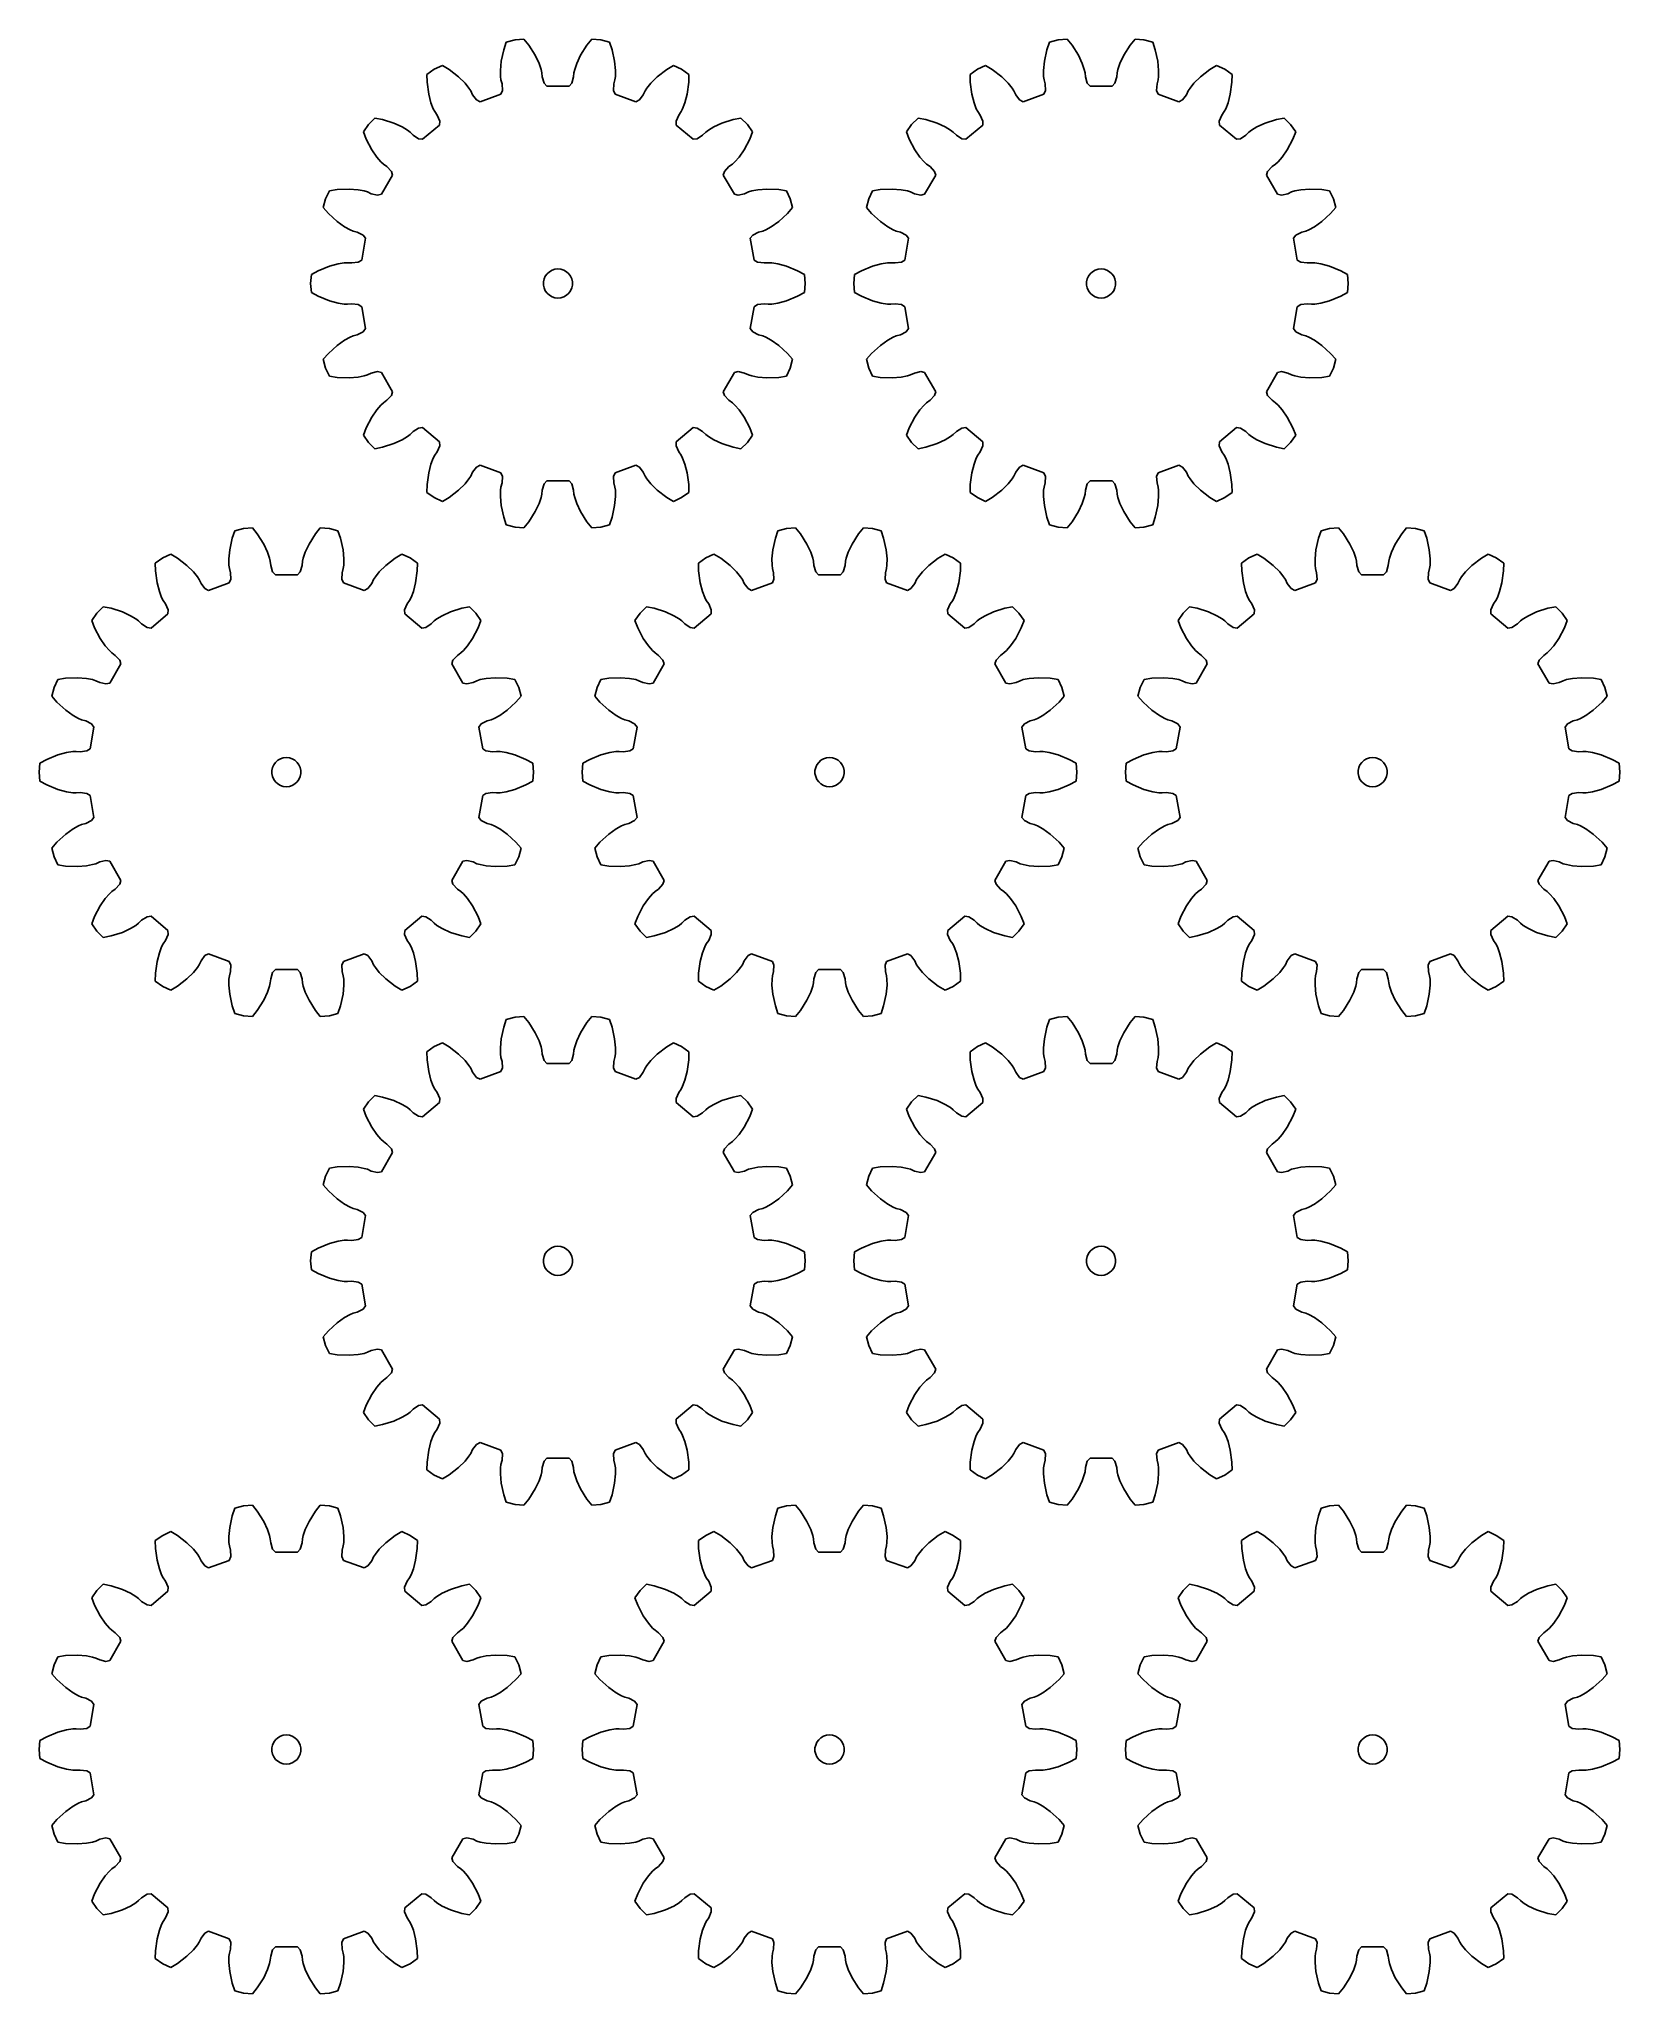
# Model space of a CAD drawing. Extents: x 0 to 163, y 0 to 201.
import ezdxf

# ---------------------------------------------------------------- set-up
doc = ezdxf.new("R2010")
doc.units = 0

msp = doc.modelspace()

# ---------------------------------------------------------------- linework, layer by layer
for p, q in [((49.93, 201.27), (49.01, 201.19)), ((50.44, 200.64), (49.93, 201.27)), ((56.93, 201.27), (56.42, 200.64)), ((57.85, 201.19), (56.93, 201.27)), ((105.86, 201.27), (104.94, 201.19)), ((106.37, 200.64), (105.86, 201.27)), ((112.86, 201.27), (112.35, 200.64)), ((113.78, 201.19), (112.86, 201.27)), ((47.85, 200.18), (47.59, 198.98)), ((48.11, 200.95), (47.85, 200.18)), ((49.01, 201.19), (48.11, 200.95)), ((51.09, 199.6), (50.44, 200.64)), ((51.5, 198.76), (51.09, 199.6)), ((55.77, 199.6), (55.36, 198.76)), ((56.42, 200.64), (55.77, 199.6)), ((58.75, 200.95), (57.85, 201.19)), ((59.01, 200.18), (58.75, 200.95)), ((59.27, 198.98), (59.01, 200.18)), ((103.78, 200.18), (103.52, 198.98)), ((104.04, 200.95), (103.78, 200.18)), ((104.94, 201.19), (104.04, 200.95)), ((107.02, 199.6), (106.37, 200.64)), ((107.43, 198.76), (107.02, 199.6)), ((111.7, 199.6), (111.29, 198.76)), ((112.35, 200.64), (111.7, 199.6)), ((114.68, 200.95), (113.78, 201.19)), ((114.94, 200.18), (114.68, 200.95)), ((115.2, 198.98), (114.94, 200.18)), ((40.7, 198.16), (39.94, 197.63)), ((39.94, 197.63), (39.95, 196.82)), ((41.54, 198.56), (40.7, 198.16)), ((42.23, 198.14), (41.54, 198.56)), ((43.2, 197.39), (42.23, 198.14)), ((43.87, 196.73), (43.2, 197.39)), ((47.59, 198.98), (47.5, 198.05)), ((47.5, 198.05), (47.51, 197.41)), ((47.51, 197.41), (47.56, 197.07)), ((51.7, 198.15), (51.5, 198.76)), ((51.78, 197.81), (51.7, 198.15)), ((51.82, 197.38), (51.78, 197.81)), ((52.01, 196.74), (51.82, 197.38)), ((55.04, 197.38), (54.85, 196.74)), ((55.08, 197.81), (55.04, 197.38)), ((55.16, 198.15), (55.08, 197.81)), ((55.36, 198.76), (55.16, 198.15)), ((59.36, 198.05), (59.27, 198.98)), ((59.3, 197.07), (59.35, 197.41)), ((59.35, 197.41), (59.36, 198.05)), ((63.66, 197.39), (62.99, 196.73)), ((64.63, 198.14), (63.66, 197.39)), ((65.32, 198.56), (64.63, 198.14)), ((66.16, 198.16), (65.32, 198.56)), ((66.92, 197.63), (66.16, 198.16)), ((66.91, 196.82), (66.92, 197.63)), ((96.63, 198.16), (95.87, 197.63)), ((95.87, 197.63), (95.88, 196.82)), ((97.47, 198.56), (96.63, 198.16)), ((98.16, 198.14), (97.47, 198.56)), ((99.13, 197.39), (98.16, 198.14)), ((99.8, 196.73), (99.13, 197.39)), ((103.52, 198.98), (103.43, 198.05)), ((103.43, 198.05), (103.44, 197.41)), ((103.44, 197.41), (103.49, 197.07)), ((107.63, 198.15), (107.43, 198.76)), ((107.71, 197.81), (107.63, 198.15)), ((107.75, 197.38), (107.71, 197.81)), ((107.94, 196.74), (107.75, 197.38)), ((110.97, 197.38), (110.78, 196.74)), ((111.01, 197.81), (110.97, 197.38)), ((111.09, 198.15), (111.01, 197.81)), ((111.29, 198.76), (111.09, 198.15)), ((115.29, 198.05), (115.2, 198.98)), ((115.23, 197.07), (115.28, 197.41)), ((115.28, 197.41), (115.29, 198.05)), ((119.59, 197.39), (118.92, 196.73)), ((120.56, 198.14), (119.59, 197.39)), ((121.25, 198.56), (120.56, 198.14)), ((122.09, 198.16), (121.25, 198.56)), ((122.85, 197.63), (122.09, 198.16)), ((122.83, 196.82), (122.85, 197.63)), ((39.95, 196.82), (40.12, 195.61)), ((40.12, 195.61), (40.35, 194.7)), ((44.27, 196.23), (43.87, 196.73)), ((44.45, 195.94), (44.27, 196.23)), ((44.64, 195.54), (44.45, 195.94)), ((45.04, 195.01), (44.64, 195.54)), ((47.55, 195.6), (45.41, 194.82)), ((47.71, 195.98), (47.55, 195.6)), ((47.56, 197.07), (47.67, 196.65)), ((47.67, 196.65), (47.71, 195.98)), ((52.29, 196.43), (52.01, 196.74)), ((54.57, 196.43), (52.29, 196.43)), ((54.85, 196.74), (54.57, 196.43)), ((59.15, 195.98), (59.19, 196.65)), ((59.31, 195.6), (59.15, 195.98)), ((59.19, 196.65), (59.3, 197.07)), ((61.45, 194.82), (59.31, 195.6)), ((62.22, 195.54), (61.82, 195.01)), ((62.41, 195.94), (62.22, 195.54)), ((62.59, 196.23), (62.41, 195.94)), ((62.99, 196.73), (62.59, 196.23)), ((66.51, 194.7), (66.74, 195.61)), ((66.74, 195.61), (66.91, 196.82)), ((95.88, 196.82), (96.05, 195.61)), ((96.05, 195.61), (96.28, 194.7)), ((100.2, 196.23), (99.8, 196.73)), ((100.38, 195.94), (100.2, 196.23)), ((100.57, 195.54), (100.38, 195.94)), ((100.97, 195.01), (100.57, 195.54)), ((103.48, 195.6), (101.34, 194.82)), ((103.64, 195.98), (103.48, 195.6)), ((103.49, 197.07), (103.6, 196.65)), ((103.6, 196.65), (103.64, 195.98)), ((108.22, 196.43), (107.94, 196.74)), ((110.5, 196.43), (108.22, 196.43)), ((110.78, 196.74), (110.5, 196.43)), ((115.08, 195.98), (115.12, 196.65)), ((115.24, 195.6), (115.08, 195.98)), ((115.12, 196.65), (115.23, 197.07)), ((117.38, 194.82), (115.24, 195.6)), ((118.15, 195.54), (117.75, 195.01)), ((118.34, 195.94), (118.15, 195.54)), ((118.52, 196.23), (118.34, 195.94)), ((118.92, 196.73), (118.52, 196.23)), ((122.44, 194.7), (122.67, 195.61)), ((122.67, 195.61), (122.83, 196.82)), ((40.35, 194.7), (40.58, 194.1)), ((40.58, 194.1), (40.75, 193.8)), ((40.75, 193.8), (40.99, 193.44)), ((40.99, 193.44), (41.26, 192.82)), ((45.41, 194.82), (45.04, 195.01)), ((61.82, 195.01), (61.45, 194.82)), ((65.6, 192.82), (65.87, 193.44)), ((65.87, 193.44), (66.11, 193.8)), ((66.11, 193.8), (66.27, 194.1)), ((66.27, 194.1), (66.51, 194.7)), ((96.28, 194.7), (96.51, 194.1)), ((96.51, 194.1), (96.68, 193.8)), ((96.68, 193.8), (96.92, 193.44)), ((96.92, 193.44), (97.19, 192.82)), ((101.34, 194.82), (100.97, 195.01)), ((117.75, 195.01), (117.38, 194.82)), ((121.53, 192.82), (121.8, 193.44)), ((121.8, 193.44), (122.04, 193.8)), ((122.04, 193.8), (122.2, 194.1)), ((122.2, 194.1), (122.44, 194.7)), ((33.92, 192.48), (33.39, 191.72)), ((33.39, 191.72), (33.68, 190.97)), ((34.58, 193.13), (33.92, 192.48)), ((35.37, 192.98), (34.58, 193.13)), ((36.54, 192.6), (35.37, 192.98)), ((37.39, 192.22), (36.54, 192.6)), ((37.94, 191.89), (37.39, 192.22)), ((38.21, 191.67), (37.94, 191.89)), ((38.53, 191.37), (38.21, 191.67)), ((39.08, 191), (38.53, 191.37)), ((41.24, 192.41), (39.49, 190.95)), ((41.26, 192.82), (41.24, 192.41)), ((65.62, 192.41), (65.6, 192.82)), ((67.36, 190.95), (65.62, 192.41)), ((68.33, 191.37), (67.78, 191)), ((68.65, 191.67), (68.33, 191.37)), ((68.92, 191.89), (68.65, 191.67)), ((69.47, 192.22), (68.92, 191.89)), ((70.32, 192.6), (69.47, 192.22)), ((71.49, 192.98), (70.32, 192.6)), ((72.28, 193.13), (71.49, 192.98)), ((72.94, 192.48), (72.28, 193.13)), ((73.47, 191.72), (72.94, 192.48)), ((73.18, 190.97), (73.47, 191.72)), ((89.85, 192.48), (89.32, 191.72)), ((89.32, 191.72), (89.61, 190.97)), ((90.51, 193.13), (89.85, 192.48)), ((91.3, 192.98), (90.51, 193.13)), ((92.47, 192.6), (91.3, 192.98)), ((93.32, 192.22), (92.47, 192.6)), ((93.87, 191.89), (93.32, 192.22)), ((94.14, 191.67), (93.87, 191.89)), ((94.46, 191.37), (94.14, 191.67)), ((95.01, 191), (94.46, 191.37)), ((97.17, 192.41), (95.42, 190.95)), ((97.19, 192.82), (97.17, 192.41)), ((121.55, 192.41), (121.53, 192.82)), ((123.29, 190.95), (121.55, 192.41)), ((124.26, 191.37), (123.71, 191)), ((124.58, 191.67), (124.26, 191.37)), ((124.85, 191.89), (124.58, 191.67)), ((125.4, 192.22), (124.85, 191.89)), ((126.25, 192.6), (125.4, 192.22)), ((127.42, 192.98), (126.25, 192.6)), ((128.21, 193.13), (127.42, 192.98)), ((128.87, 192.48), (128.21, 193.13)), ((129.4, 191.72), (128.87, 192.48)), ((129.11, 190.97), (129.4, 191.72)), ((33.68, 190.97), (34.25, 189.88)), ((34.25, 189.88), (34.78, 189.11)), ((39.49, 190.95), (39.08, 191)), ((67.78, 191), (67.36, 190.95)), ((72.08, 189.11), (72.6, 189.88)), ((72.6, 189.88), (73.18, 190.97)), ((89.61, 190.97), (90.18, 189.88)), ((90.18, 189.88), (90.71, 189.11)), ((95.42, 190.95), (95.01, 191)), ((123.71, 191), (123.29, 190.95)), ((128.01, 189.11), (128.53, 189.88)), ((128.53, 189.88), (129.11, 190.97)), ((34.78, 189.11), (35.2, 188.63)), ((35.2, 188.63), (35.46, 188.39)), ((36.4, 187.26), (35.26, 185.29)), ((35.46, 188.39), (35.82, 188.14)), ((35.82, 188.14), (36.28, 187.65)), ((36.28, 187.65), (36.4, 187.26)), ((70.46, 187.26), (70.58, 187.65)), ((71.6, 185.29), (70.46, 187.26)), ((70.58, 187.65), (71.04, 188.14)), ((71.04, 188.14), (71.4, 188.39)), ((71.4, 188.39), (71.65, 188.63)), ((71.65, 188.63), (72.08, 189.11)), ((90.71, 189.11), (91.13, 188.63)), ((91.13, 188.63), (91.39, 188.39)), ((92.33, 187.26), (91.19, 185.29)), ((91.39, 188.39), (91.75, 188.14)), ((91.75, 188.14), (92.21, 187.65)), ((92.21, 187.65), (92.33, 187.26)), ((126.39, 187.26), (126.51, 187.65)), ((127.53, 185.29), (126.39, 187.26)), ((126.51, 187.65), (126.97, 188.14)), ((126.97, 188.14), (127.33, 188.39)), ((127.33, 188.39), (127.58, 188.63)), ((127.58, 188.63), (128.01, 189.11)), ((29.89, 185.66), (29.5, 184.82)), ((30.69, 185.78), (29.89, 185.66)), ((31.92, 185.83), (30.69, 185.78)), ((32.85, 185.76), (31.92, 185.83)), ((33.48, 185.64), (32.85, 185.76)), ((33.81, 185.53), (33.48, 185.64)), ((34.21, 185.35), (33.81, 185.53)), ((34.86, 185.19), (34.21, 185.35)), ((35.26, 185.29), (34.86, 185.19)), ((72, 185.19), (71.6, 185.29)), ((72.65, 185.35), (72, 185.19)), ((73.05, 185.53), (72.65, 185.35)), ((73.38, 185.64), (73.05, 185.53)), ((74.01, 185.76), (73.38, 185.64)), ((74.94, 185.83), (74.01, 185.76)), ((76.17, 185.78), (74.94, 185.83)), ((76.97, 185.66), (76.17, 185.78)), ((77.36, 184.82), (76.97, 185.66)), ((85.82, 185.66), (85.43, 184.82)), ((86.62, 185.78), (85.82, 185.66)), ((87.85, 185.83), (86.62, 185.78)), ((88.78, 185.76), (87.85, 185.83)), ((89.41, 185.64), (88.78, 185.76)), ((89.74, 185.53), (89.41, 185.64)), ((90.14, 185.35), (89.74, 185.53)), ((90.79, 185.19), (90.14, 185.35)), ((91.19, 185.29), (90.79, 185.19)), ((127.93, 185.19), (127.53, 185.29)), ((128.58, 185.35), (127.93, 185.19)), ((128.98, 185.53), (128.58, 185.35)), ((129.31, 185.64), (128.98, 185.53)), ((129.94, 185.76), (129.31, 185.64)), ((130.87, 185.83), (129.94, 185.76)), ((132.1, 185.78), (130.87, 185.83)), ((132.9, 185.66), (132.1, 185.78)), ((133.29, 184.82), (132.9, 185.66)), ((29.5, 184.82), (29.26, 183.93)), ((29.26, 183.93), (29.79, 183.32)), ((29.79, 183.32), (30.7, 182.49)), ((76.16, 182.49), (77.07, 183.32)), ((77.07, 183.32), (77.6, 183.93)), ((77.6, 183.93), (77.36, 184.82)), ((85.43, 184.82), (85.19, 183.93)), ((85.19, 183.93), (85.72, 183.32)), ((85.72, 183.32), (86.63, 182.49)), ((132.09, 182.49), (133, 183.32)), ((133, 183.32), (133.53, 183.93)), ((133.53, 183.93), (133.29, 184.82)), ((30.7, 182.49), (31.46, 181.95)), ((31.46, 181.95), (32.02, 181.64)), ((32.02, 181.64), (32.34, 181.51)), ((32.34, 181.51), (32.77, 181.39)), ((32.77, 181.39), (33.36, 181.09)), ((73.5, 181.09), (74.09, 181.39)), ((74.09, 181.39), (74.52, 181.51)), ((74.52, 181.51), (74.84, 181.64)), ((74.84, 181.64), (75.4, 181.95)), ((75.4, 181.95), (76.16, 182.49)), ((86.63, 182.49), (87.39, 181.95)), ((87.39, 181.95), (87.95, 181.64)), ((87.95, 181.64), (88.27, 181.51)), ((88.27, 181.51), (88.7, 181.39)), ((88.7, 181.39), (89.29, 181.09)), ((129.43, 181.09), (130.02, 181.39)), ((130.02, 181.39), (130.44, 181.51)), ((130.44, 181.51), (130.77, 181.64)), ((130.77, 181.64), (131.33, 181.95)), ((131.33, 181.95), (132.09, 182.49)), ((33.61, 180.76), (33.22, 178.52)), ((33.36, 181.09), (33.61, 180.76)), ((73.24, 180.76), (73.5, 181.09)), ((73.64, 178.52), (73.24, 180.76)), ((89.54, 180.76), (89.15, 178.52)), ((89.29, 181.09), (89.54, 180.76)), ((129.17, 180.76), (129.43, 181.09)), ((129.57, 178.52), (129.17, 180.76)), ((28.75, 177.42), (28.05, 177.03)), ((29.89, 177.89), (28.75, 177.42)), ((30.79, 178.14), (29.89, 177.89)), ((31.42, 178.24), (30.79, 178.14)), ((31.77, 178.25), (31.42, 178.24)), ((32.21, 178.22), (31.77, 178.25)), ((32.87, 178.29), (32.21, 178.22)), ((33.22, 178.52), (32.87, 178.29)), ((52.31, 177.11), (52.55, 177.32)), ((52.55, 177.32), (52.82, 177.48)), ((52.82, 177.48), (53.12, 177.58)), ((53.12, 177.58), (53.43, 177.61)), ((53.43, 177.61), (53.74, 177.58)), ((53.74, 177.58), (54.04, 177.48)), ((54.04, 177.48), (54.31, 177.32)), ((54.31, 177.32), (54.54, 177.11)), ((73.99, 178.29), (73.64, 178.52)), ((74.65, 178.22), (73.99, 178.29)), ((75.09, 178.25), (74.65, 178.22)), ((75.44, 178.24), (75.09, 178.25)), ((76.07, 178.14), (75.44, 178.24)), ((76.97, 177.89), (76.07, 178.14)), ((78.11, 177.42), (76.97, 177.89)), ((78.81, 177.03), (78.11, 177.42)), ((84.68, 177.42), (83.98, 177.03)), ((85.82, 177.89), (84.68, 177.42)), ((86.72, 178.14), (85.82, 177.89)), ((87.35, 178.24), (86.72, 178.14)), ((87.7, 178.25), (87.35, 178.24)), ((88.14, 178.22), (87.7, 178.25)), ((88.8, 178.29), (88.14, 178.22)), ((89.15, 178.52), (88.8, 178.29)), ((108.24, 177.11), (108.48, 177.32)), ((108.48, 177.32), (108.75, 177.48)), ((108.75, 177.48), (109.05, 177.58)), ((109.05, 177.58), (109.36, 177.61)), ((109.36, 177.61), (109.67, 177.58)), ((109.67, 177.58), (109.97, 177.48)), ((109.97, 177.48), (110.24, 177.32)), ((110.24, 177.32), (110.47, 177.11)), ((129.92, 178.29), (129.57, 178.52)), ((130.58, 178.22), (129.92, 178.29)), ((131.02, 178.25), (130.58, 178.22)), ((131.37, 178.24), (131.02, 178.25)), ((132, 178.14), (131.37, 178.24)), ((132.9, 177.89), (132, 178.14)), ((134.04, 177.42), (132.9, 177.89)), ((134.74, 177.03), (134.04, 177.42)), ((28.05, 177.03), (27.96, 176.11)), ((27.96, 176.11), (28.05, 175.19)), ((28.05, 175.19), (28.75, 174.8)), ((51.94, 176.27), (52, 176.57)), ((51.94, 175.95), (51.94, 176.27)), ((52, 175.65), (51.94, 175.95)), ((52, 176.57), (52.13, 176.86)), ((52.13, 175.36), (52, 175.65)), ((52.13, 176.86), (52.31, 177.11)), ((52.31, 175.11), (52.13, 175.36)), ((52.55, 174.9), (52.31, 175.11)), ((54.54, 175.11), (54.31, 174.9)), ((54.54, 177.11), (54.73, 176.86)), ((54.73, 175.36), (54.54, 175.11)), ((54.73, 176.86), (54.86, 176.57)), ((54.86, 175.65), (54.73, 175.36)), ((54.86, 176.57), (54.92, 176.27)), ((54.92, 175.95), (54.86, 175.65)), ((54.92, 176.27), (54.92, 175.95)), ((78.11, 174.8), (78.81, 175.19)), ((78.89, 176.11), (78.81, 177.03)), ((78.81, 175.19), (78.89, 176.11)), ((83.98, 177.03), (83.89, 176.11)), ((83.89, 176.11), (83.98, 175.19)), ((83.98, 175.19), (84.68, 174.8)), ((107.87, 176.27), (107.93, 176.57)), ((107.87, 175.95), (107.87, 176.27)), ((107.93, 175.65), (107.87, 175.95)), ((107.93, 176.57), (108.06, 176.86)), ((108.06, 175.36), (107.93, 175.65)), ((108.06, 176.86), (108.24, 177.11)), ((108.24, 175.11), (108.06, 175.36)), ((108.48, 174.9), (108.24, 175.11)), ((110.47, 175.11), (110.24, 174.9)), ((110.47, 177.11), (110.66, 176.86)), ((110.66, 175.36), (110.47, 175.11)), ((110.66, 176.86), (110.79, 176.57)), ((110.79, 175.65), (110.66, 175.36)), ((110.79, 176.57), (110.85, 176.27)), ((110.85, 175.95), (110.79, 175.65)), ((110.85, 176.27), (110.85, 175.95)), ((134.04, 174.8), (134.74, 175.19)), ((134.82, 176.11), (134.74, 177.03)), ((134.74, 175.19), (134.82, 176.11)), ((28.75, 174.8), (29.89, 174.33)), ((29.89, 174.33), (30.79, 174.08)), ((30.79, 174.08), (31.42, 173.98)), ((31.42, 173.98), (31.77, 173.97)), ((31.77, 173.97), (32.21, 174)), ((32.21, 174), (32.87, 173.93)), ((32.87, 173.93), (33.22, 173.7)), ((33.22, 173.7), (33.61, 171.46)), ((52.82, 174.74), (52.55, 174.9)), ((53.12, 174.64), (52.82, 174.74)), ((53.43, 174.61), (53.12, 174.64)), ((53.74, 174.64), (53.43, 174.61)), ((54.04, 174.74), (53.74, 174.64)), ((54.31, 174.9), (54.04, 174.74)), ((73.24, 171.46), (73.64, 173.7)), ((73.64, 173.7), (73.99, 173.93)), ((73.99, 173.93), (74.65, 174)), ((74.65, 174), (75.09, 173.97)), ((75.09, 173.97), (75.44, 173.98)), ((75.44, 173.98), (76.07, 174.08)), ((76.07, 174.08), (76.97, 174.33)), ((76.97, 174.33), (78.11, 174.8)), ((84.68, 174.8), (85.82, 174.33)), ((85.82, 174.33), (86.72, 174.08)), ((86.72, 174.08), (87.35, 173.98)), ((87.35, 173.98), (87.7, 173.97)), ((87.7, 173.97), (88.14, 174)), ((88.14, 174), (88.8, 173.93)), ((88.8, 173.93), (89.15, 173.7)), ((89.15, 173.7), (89.54, 171.46)), ((108.75, 174.74), (108.48, 174.9)), ((109.05, 174.64), (108.75, 174.74)), ((109.36, 174.61), (109.05, 174.64)), ((109.67, 174.64), (109.36, 174.61)), ((109.97, 174.74), (109.67, 174.64)), ((110.24, 174.9), (109.97, 174.74)), ((129.17, 171.46), (129.57, 173.7)), ((129.57, 173.7), (129.92, 173.93)), ((129.92, 173.93), (130.58, 174)), ((130.58, 174), (131.02, 173.97)), ((131.02, 173.97), (131.37, 173.98)), ((131.37, 173.98), (132, 174.08)), ((132, 174.08), (132.9, 174.33)), ((132.9, 174.33), (134.04, 174.8)), ((33.36, 171.13), (32.77, 170.83)), ((33.61, 171.46), (33.36, 171.13)), ((73.5, 171.13), (73.24, 171.46)), ((74.09, 170.83), (73.5, 171.13)), ((89.29, 171.13), (88.7, 170.83)), ((89.54, 171.46), (89.29, 171.13)), ((129.43, 171.13), (129.17, 171.46)), ((130.02, 170.83), (129.43, 171.13)), ((30.7, 169.73), (29.79, 168.9)), ((31.46, 170.27), (30.7, 169.73)), ((32.02, 170.58), (31.46, 170.27)), ((32.34, 170.71), (32.02, 170.58)), ((32.77, 170.83), (32.34, 170.71)), ((74.52, 170.71), (74.09, 170.83)), ((74.84, 170.58), (74.52, 170.71)), ((75.4, 170.27), (74.84, 170.58)), ((76.16, 169.73), (75.4, 170.27)), ((77.07, 168.9), (76.16, 169.73)), ((86.63, 169.73), (85.72, 168.9)), ((87.39, 170.27), (86.63, 169.73)), ((87.95, 170.58), (87.39, 170.27)), ((88.27, 170.71), (87.95, 170.58)), ((88.7, 170.83), (88.27, 170.71)), ((130.44, 170.71), (130.02, 170.83)), ((130.77, 170.58), (130.44, 170.71)), ((131.33, 170.27), (130.77, 170.58)), ((132.09, 169.73), (131.33, 170.27)), ((133, 168.9), (132.09, 169.73)), ((29.79, 168.9), (29.26, 168.3)), ((29.26, 168.3), (29.5, 167.4)), ((29.5, 167.4), (29.89, 166.56)), ((76.97, 166.56), (77.36, 167.4)), ((77.6, 168.3), (77.07, 168.9)), ((77.36, 167.4), (77.6, 168.3)), ((85.72, 168.9), (85.19, 168.3)), ((85.19, 168.3), (85.43, 167.4)), ((85.43, 167.4), (85.82, 166.56)), ((132.9, 166.56), (133.29, 167.4)), ((133.53, 168.3), (133, 168.9)), ((133.29, 167.4), (133.53, 168.3)), ((29.89, 166.56), (30.69, 166.44)), ((30.69, 166.44), (31.92, 166.39)), ((31.92, 166.39), (32.85, 166.46)), ((32.85, 166.46), (33.48, 166.59)), ((33.48, 166.59), (33.81, 166.69)), ((33.81, 166.69), (34.21, 166.87)), ((34.21, 166.87), (34.86, 167.03)), ((34.86, 167.03), (35.26, 166.94)), ((35.26, 166.94), (36.4, 164.96)), ((70.46, 164.96), (71.6, 166.94)), ((71.6, 166.94), (72, 167.03)), ((72, 167.03), (72.65, 166.87)), ((72.65, 166.87), (73.05, 166.69)), ((73.05, 166.69), (73.38, 166.59)), ((73.38, 166.59), (74.01, 166.46)), ((74.01, 166.46), (74.94, 166.39)), ((74.94, 166.39), (76.17, 166.44)), ((76.17, 166.44), (76.97, 166.56)), ((85.82, 166.56), (86.62, 166.44)), ((86.62, 166.44), (87.85, 166.39)), ((87.85, 166.39), (88.78, 166.46)), ((88.78, 166.46), (89.41, 166.59)), ((89.41, 166.59), (89.74, 166.69)), ((89.74, 166.69), (90.14, 166.87)), ((90.14, 166.87), (90.79, 167.03)), ((90.79, 167.03), (91.19, 166.94)), ((91.19, 166.94), (92.33, 164.96)), ((126.39, 164.96), (127.53, 166.94)), ((127.53, 166.94), (127.93, 167.03)), ((127.93, 167.03), (128.58, 166.87)), ((128.58, 166.87), (128.98, 166.69)), ((128.98, 166.69), (129.31, 166.59)), ((129.31, 166.59), (129.94, 166.46)), ((129.94, 166.46), (130.87, 166.39)), ((130.87, 166.39), (132.1, 166.44)), ((132.1, 166.44), (132.9, 166.56)), ((34.78, 163.11), (34.25, 162.34)), ((35.2, 163.59), (34.78, 163.11)), ((35.46, 163.83), (35.2, 163.59)), ((35.82, 164.08), (35.46, 163.83)), ((36.28, 164.57), (35.82, 164.08)), ((36.4, 164.96), (36.28, 164.57)), ((70.58, 164.57), (70.46, 164.96)), ((71.04, 164.08), (70.58, 164.57)), ((71.4, 163.83), (71.04, 164.08)), ((71.65, 163.59), (71.4, 163.83)), ((72.08, 163.11), (71.65, 163.59)), ((72.6, 162.34), (72.08, 163.11)), ((90.71, 163.11), (90.18, 162.34)), ((91.13, 163.59), (90.71, 163.11)), ((91.39, 163.83), (91.13, 163.59)), ((91.75, 164.08), (91.39, 163.83)), ((92.21, 164.57), (91.75, 164.08)), ((92.33, 164.96), (92.21, 164.57)), ((126.51, 164.57), (126.39, 164.96)), ((126.97, 164.08), (126.51, 164.57)), ((127.33, 163.83), (126.97, 164.08)), ((127.58, 163.59), (127.33, 163.83)), ((128.01, 163.11), (127.58, 163.59)), ((128.53, 162.34), (128.01, 163.11)), ((33.68, 161.25), (33.39, 160.5)), ((34.25, 162.34), (33.68, 161.25)), ((38.53, 160.85), (39.08, 161.22)), ((39.08, 161.22), (39.49, 161.28)), ((39.49, 161.28), (41.24, 159.81)), ((65.62, 159.81), (67.36, 161.28)), ((67.36, 161.28), (67.78, 161.22)), ((67.78, 161.22), (68.33, 160.85)), ((73.18, 161.25), (72.6, 162.34)), ((73.47, 160.5), (73.18, 161.25)), ((89.61, 161.25), (89.32, 160.5)), ((90.18, 162.34), (89.61, 161.25)), ((94.46, 160.85), (95.01, 161.22)), ((95.01, 161.22), (95.42, 161.28)), ((95.42, 161.28), (97.17, 159.81)), ((121.55, 159.81), (123.29, 161.28)), ((123.29, 161.28), (123.71, 161.22)), ((123.71, 161.22), (124.26, 160.85)), ((129.11, 161.25), (128.53, 162.34)), ((129.4, 160.5), (129.11, 161.25)), ((33.39, 160.5), (33.92, 159.74)), ((33.92, 159.74), (34.58, 159.09)), ((34.58, 159.09), (35.37, 159.24)), ((35.37, 159.24), (36.54, 159.62)), ((36.54, 159.62), (37.39, 160)), ((37.39, 160), (37.94, 160.34)), ((37.94, 160.34), (38.21, 160.55)), ((38.21, 160.55), (38.53, 160.85)), ((41.26, 159.4), (40.99, 158.78)), ((41.24, 159.81), (41.26, 159.4)), ((65.6, 159.4), (65.62, 159.81)), ((65.87, 158.78), (65.6, 159.4)), ((68.33, 160.85), (68.65, 160.55)), ((68.65, 160.55), (68.92, 160.34)), ((68.92, 160.34), (69.47, 160)), ((69.47, 160), (70.32, 159.62)), ((70.32, 159.62), (71.49, 159.24)), ((71.49, 159.24), (72.28, 159.09)), ((72.28, 159.09), (72.94, 159.74)), ((72.94, 159.74), (73.47, 160.5)), ((89.32, 160.5), (89.85, 159.74)), ((89.85, 159.74), (90.51, 159.09)), ((90.51, 159.09), (91.3, 159.24)), ((91.3, 159.24), (92.47, 159.62)), ((92.47, 159.62), (93.32, 160)), ((93.32, 160), (93.87, 160.34)), ((93.87, 160.34), (94.14, 160.55)), ((94.14, 160.55), (94.46, 160.85)), ((97.19, 159.4), (96.92, 158.78)), ((97.17, 159.81), (97.19, 159.4)), ((121.53, 159.4), (121.55, 159.81)), ((121.8, 158.78), (121.53, 159.4)), ((124.26, 160.85), (124.58, 160.55)), ((124.58, 160.55), (124.85, 160.34)), ((124.85, 160.34), (125.4, 160)), ((125.4, 160), (126.25, 159.62)), ((126.25, 159.62), (127.42, 159.24)), ((127.42, 159.24), (128.21, 159.09)), ((128.21, 159.09), (128.87, 159.74)), ((128.87, 159.74), (129.4, 160.5)), ((40.35, 157.52), (40.12, 156.61)), ((40.58, 158.12), (40.35, 157.52)), ((40.75, 158.42), (40.58, 158.12)), ((40.99, 158.78), (40.75, 158.42)), ((44.64, 156.68), (45.04, 157.21)), ((45.04, 157.21), (45.41, 157.4)), ((45.41, 157.4), (47.55, 156.62)), ((59.31, 156.62), (61.45, 157.4)), ((61.45, 157.4), (61.82, 157.21)), ((61.82, 157.21), (62.22, 156.68)), ((66.11, 158.42), (65.87, 158.78)), ((66.27, 158.12), (66.11, 158.42)), ((66.51, 157.52), (66.27, 158.12)), ((66.74, 156.61), (66.51, 157.52)), ((96.28, 157.52), (96.05, 156.61)), ((96.51, 158.12), (96.28, 157.52)), ((96.68, 158.42), (96.51, 158.12)), ((96.92, 158.78), (96.68, 158.42)), ((100.57, 156.68), (100.97, 157.21)), ((100.97, 157.21), (101.34, 157.4)), ((101.34, 157.4), (103.48, 156.62)), ((115.24, 156.62), (117.38, 157.4)), ((117.38, 157.4), (117.75, 157.21)), ((117.75, 157.21), (118.15, 156.68)), ((122.04, 158.42), (121.8, 158.78)), ((122.2, 158.12), (122.04, 158.42)), ((122.44, 157.52), (122.2, 158.12)), ((122.67, 156.61), (122.44, 157.52)), ((39.95, 155.4), (39.94, 154.59)), ((40.12, 156.61), (39.95, 155.4)), ((43.2, 154.84), (43.87, 155.49)), ((43.87, 155.49), (44.27, 155.99)), ((44.27, 155.99), (44.45, 156.28)), ((44.45, 156.28), (44.64, 156.68)), ((47.56, 155.15), (47.51, 154.81)), ((47.55, 156.62), (47.71, 156.24)), ((47.67, 155.58), (47.56, 155.15)), ((47.71, 156.24), (47.67, 155.58)), ((51.82, 154.84), (52.01, 155.48)), ((52.01, 155.48), (52.29, 155.79)), ((52.29, 155.79), (54.57, 155.79)), ((54.57, 155.79), (54.85, 155.48)), ((54.85, 155.48), (55.04, 154.84)), ((59.15, 156.24), (59.31, 156.62)), ((59.19, 155.58), (59.15, 156.24)), ((59.3, 155.15), (59.19, 155.58)), ((59.35, 154.81), (59.3, 155.15)), ((62.22, 156.68), (62.41, 156.28)), ((62.41, 156.28), (62.59, 155.99)), ((62.59, 155.99), (62.99, 155.49)), ((62.99, 155.49), (63.66, 154.84)), ((66.91, 155.4), (66.74, 156.61)), ((66.92, 154.59), (66.91, 155.4)), ((95.88, 155.4), (95.87, 154.59)), ((96.05, 156.61), (95.88, 155.4)), ((99.13, 154.84), (99.8, 155.49)), ((99.8, 155.49), (100.2, 155.99)), ((100.2, 155.99), (100.38, 156.28)), ((100.38, 156.28), (100.57, 156.68)), ((103.49, 155.15), (103.44, 154.81)), ((103.48, 156.62), (103.64, 156.24)), ((103.6, 155.58), (103.49, 155.15)), ((103.64, 156.24), (103.6, 155.58)), ((107.75, 154.84), (107.94, 155.48)), ((107.94, 155.48), (108.22, 155.79)), ((108.22, 155.79), (110.5, 155.79)), ((110.5, 155.79), (110.78, 155.48)), ((110.78, 155.48), (110.97, 154.84)), ((115.08, 156.24), (115.24, 156.62)), ((115.12, 155.58), (115.08, 156.24)), ((115.23, 155.15), (115.12, 155.58)), ((115.28, 154.81), (115.23, 155.15)), ((118.15, 156.68), (118.34, 156.28)), ((118.34, 156.28), (118.52, 155.99)), ((118.52, 155.99), (118.92, 155.49)), ((118.92, 155.49), (119.59, 154.84)), ((122.83, 155.4), (122.67, 156.61)), ((122.85, 154.59), (122.83, 155.4)), ((39.94, 154.59), (40.7, 154.06)), ((40.7, 154.06), (41.54, 153.67)), ((41.54, 153.67), (42.23, 154.08)), ((42.23, 154.08), (43.2, 154.84)), ((47.51, 154.81), (47.5, 154.17)), ((47.5, 154.17), (47.59, 153.24)), ((47.59, 153.24), (47.85, 152.04)), ((51.09, 152.62), (51.5, 153.46)), ((51.5, 153.46), (51.7, 154.07)), ((51.7, 154.07), (51.78, 154.41)), ((51.78, 154.41), (51.82, 154.84)), ((55.04, 154.84), (55.08, 154.41)), ((55.08, 154.41), (55.16, 154.07)), ((55.16, 154.07), (55.36, 153.46)), ((55.36, 153.46), (55.77, 152.62)), ((59.01, 152.04), (59.27, 153.24)), ((59.27, 153.24), (59.36, 154.17)), ((59.36, 154.17), (59.35, 154.81)), ((63.66, 154.84), (64.63, 154.08)), ((64.63, 154.08), (65.32, 153.67)), ((65.32, 153.67), (66.16, 154.06)), ((66.16, 154.06), (66.92, 154.59)), ((95.87, 154.59), (96.63, 154.06)), ((96.63, 154.06), (97.47, 153.67)), ((97.47, 153.67), (98.16, 154.08)), ((98.16, 154.08), (99.13, 154.84)), ((103.44, 154.81), (103.43, 154.17)), ((103.43, 154.17), (103.52, 153.24)), ((103.52, 153.24), (103.78, 152.04)), ((107.02, 152.62), (107.43, 153.46)), ((107.43, 153.46), (107.63, 154.07)), ((107.63, 154.07), (107.71, 154.41)), ((107.71, 154.41), (107.75, 154.84)), ((110.97, 154.84), (111.01, 154.41)), ((111.01, 154.41), (111.09, 154.07)), ((111.09, 154.07), (111.29, 153.46)), ((111.29, 153.46), (111.7, 152.62)), ((114.94, 152.04), (115.2, 153.24)), ((115.2, 153.24), (115.29, 154.17)), ((115.29, 154.17), (115.28, 154.81)), ((119.59, 154.84), (120.56, 154.08)), ((120.56, 154.08), (121.25, 153.67)), ((121.25, 153.67), (122.09, 154.06)), ((122.09, 154.06), (122.85, 154.59)), ((21.97, 150.95), (21.04, 150.87)), ((22.47, 150.32), (21.97, 150.95)), ((28.96, 150.95), (28.46, 150.32)), ((29.89, 150.87), (28.96, 150.95)), ((47.85, 152.04), (48.11, 151.27)), ((48.11, 151.27), (49.01, 151.03)), ((49.01, 151.03), (49.93, 150.95)), ((49.93, 150.95), (50.44, 151.58)), ((50.44, 151.58), (51.09, 152.62)), ((55.77, 152.62), (56.42, 151.58)), ((56.42, 151.58), (56.93, 150.95)), ((56.93, 150.95), (57.85, 151.03)), ((57.85, 151.03), (58.75, 151.27)), ((58.75, 151.27), (59.01, 152.04)), ((77.9, 150.95), (76.97, 150.87)), ((78.4, 150.32), (77.9, 150.95)), ((84.89, 150.95), (84.39, 150.32)), ((85.82, 150.87), (84.89, 150.95)), ((103.78, 152.04), (104.04, 151.27)), ((104.04, 151.27), (104.94, 151.03)), ((104.94, 151.03), (105.86, 150.95)), ((105.86, 150.95), (106.37, 151.58)), ((106.37, 151.58), (107.02, 152.62)), ((111.7, 152.62), (112.35, 151.58)), ((112.35, 151.58), (112.86, 150.95)), ((112.86, 150.95), (113.78, 151.03)), ((113.78, 151.03), (114.68, 151.27)), ((114.68, 151.27), (114.94, 152.04)), ((133.82, 150.95), (132.9, 150.87)), ((134.33, 150.32), (133.82, 150.95)), ((140.82, 150.95), (140.32, 150.32)), ((141.75, 150.87), (140.82, 150.95)), ((19.89, 149.87), (19.63, 148.67)), ((20.15, 150.63), (19.89, 149.87)), ((21.04, 150.87), (20.15, 150.63)), ((23.13, 149.28), (22.47, 150.32)), ((23.53, 148.44), (23.13, 149.28)), ((27.8, 149.28), (27.4, 148.44)), ((28.46, 150.32), (27.8, 149.28)), ((30.78, 150.63), (29.89, 150.87)), ((31.04, 149.87), (30.78, 150.63)), ((31.3, 148.67), (31.04, 149.87)), ((75.82, 149.87), (75.56, 148.67)), ((76.08, 150.63), (75.82, 149.87)), ((76.97, 150.87), (76.08, 150.63)), ((79.06, 149.28), (78.4, 150.32)), ((79.46, 148.44), (79.06, 149.28)), ((83.73, 149.28), (83.33, 148.44)), ((84.39, 150.32), (83.73, 149.28)), ((86.71, 150.63), (85.82, 150.87)), ((86.97, 149.87), (86.71, 150.63)), ((87.23, 148.67), (86.97, 149.87)), ((131.75, 149.87), (131.49, 148.67)), ((132.01, 150.63), (131.75, 149.87)), ((132.9, 150.87), (132.01, 150.63)), ((134.99, 149.28), (134.33, 150.32)), ((135.39, 148.44), (134.99, 149.28)), ((139.66, 149.28), (139.26, 148.44)), ((140.32, 150.32), (139.66, 149.28)), ((142.64, 150.63), (141.75, 150.87)), ((142.9, 149.87), (142.64, 150.63)), ((143.16, 148.67), (142.9, 149.87)), ((12.73, 147.85), (11.97, 147.32)), ((11.97, 147.32), (11.99, 146.51)), ((13.57, 148.24), (12.73, 147.85)), ((14.26, 147.82), (13.57, 148.24)), ((15.23, 147.07), (14.26, 147.82)), ((15.9, 146.41), (15.23, 147.07)), ((19.63, 148.67), (19.54, 147.74)), ((19.54, 147.74), (19.55, 147.1)), ((19.55, 147.1), (19.6, 146.75)), ((23.74, 147.83), (23.53, 148.44)), ((23.81, 147.5), (23.74, 147.83)), ((23.85, 147.06), (23.81, 147.5)), ((24.04, 146.42), (23.85, 147.06)), ((27.08, 147.06), (26.89, 146.42)), ((27.12, 147.5), (27.08, 147.06)), ((27.19, 147.83), (27.12, 147.5)), ((27.4, 148.44), (27.19, 147.83)), ((31.39, 147.74), (31.3, 148.67)), ((31.33, 146.75), (31.38, 147.1)), ((31.38, 147.1), (31.39, 147.74)), ((35.69, 147.07), (35.03, 146.41)), ((36.67, 147.82), (35.69, 147.07)), ((37.36, 148.24), (36.67, 147.82)), ((38.2, 147.85), (37.36, 148.24)), ((38.96, 147.32), (38.2, 147.85)), ((38.94, 146.51), (38.96, 147.32)), ((68.66, 147.85), (67.9, 147.32)), ((67.9, 147.32), (67.92, 146.51)), ((69.5, 148.24), (68.66, 147.85)), ((70.19, 147.82), (69.5, 148.24)), ((71.16, 147.07), (70.19, 147.82)), ((71.83, 146.41), (71.16, 147.07)), ((75.56, 148.67), (75.47, 147.74)), ((75.47, 147.74), (75.48, 147.1)), ((75.48, 147.1), (75.53, 146.75)), ((79.67, 147.83), (79.46, 148.44)), ((79.74, 147.5), (79.67, 147.83)), ((79.78, 147.06), (79.74, 147.5)), ((79.97, 146.42), (79.78, 147.06)), ((83.01, 147.06), (82.81, 146.42)), ((83.05, 147.5), (83.01, 147.06)), ((83.12, 147.83), (83.05, 147.5)), ((83.33, 148.44), (83.12, 147.83)), ((87.32, 147.74), (87.23, 148.67)), ((87.26, 146.75), (87.31, 147.1)), ((87.31, 147.1), (87.32, 147.74)), ((91.62, 147.07), (90.96, 146.41)), ((92.6, 147.82), (91.62, 147.07)), ((93.29, 148.24), (92.6, 147.82)), ((94.13, 147.85), (93.29, 148.24)), ((94.89, 147.32), (94.13, 147.85)), ((94.87, 146.51), (94.89, 147.32)), ((124.59, 147.85), (123.83, 147.32)), ((123.83, 147.32), (123.85, 146.51)), ((125.43, 148.24), (124.59, 147.85)), ((126.12, 147.82), (125.43, 148.24)), ((127.09, 147.07), (126.12, 147.82)), ((127.76, 146.41), (127.09, 147.07)), ((131.49, 148.67), (131.4, 147.74)), ((131.4, 147.74), (131.41, 147.1)), ((131.41, 147.1), (131.45, 146.75)), ((135.6, 147.83), (135.39, 148.44)), ((135.67, 147.5), (135.6, 147.83)), ((135.71, 147.06), (135.67, 147.5)), ((135.9, 146.42), (135.71, 147.06)), ((138.93, 147.06), (138.74, 146.42)), ((138.98, 147.5), (138.93, 147.06)), ((139.05, 147.83), (138.98, 147.5)), ((139.26, 148.44), (139.05, 147.83)), ((143.25, 147.74), (143.16, 148.67)), ((143.19, 146.75), (143.24, 147.1)), ((143.24, 147.1), (143.25, 147.74)), ((147.55, 147.07), (146.89, 146.41)), ((148.52, 147.82), (147.55, 147.07)), ((149.22, 148.24), (148.52, 147.82)), ((150.06, 147.85), (149.22, 148.24)), ((150.82, 147.32), (150.06, 147.85)), ((150.8, 146.51), (150.82, 147.32)), ((11.99, 146.51), (12.16, 145.29)), ((12.16, 145.29), (12.39, 144.39)), ((16.3, 145.91), (15.9, 146.41)), ((16.49, 145.62), (16.3, 145.91)), ((16.68, 145.23), (16.49, 145.62)), ((17.08, 144.69), (16.68, 145.23)), ((19.58, 145.28), (17.44, 144.5)), ((19.74, 145.66), (19.58, 145.28)), ((19.6, 146.75), (19.7, 146.33)), ((19.7, 146.33), (19.74, 145.66)), ((24.33, 146.12), (24.04, 146.42)), ((26.6, 146.12), (24.33, 146.12)), ((26.89, 146.42), (26.6, 146.12)), ((31.18, 145.66), (31.22, 146.33)), ((31.35, 145.28), (31.18, 145.66)), ((31.22, 146.33), (31.33, 146.75)), ((33.49, 144.5), (31.35, 145.28)), ((34.25, 145.23), (33.85, 144.69)), ((34.44, 145.62), (34.25, 145.23)), ((34.63, 145.91), (34.44, 145.62)), ((35.03, 146.41), (34.63, 145.91)), ((38.54, 144.39), (38.77, 145.29)), ((38.77, 145.29), (38.94, 146.51)), ((67.92, 146.51), (68.09, 145.29)), ((68.09, 145.29), (68.32, 144.39)), ((72.23, 145.91), (71.83, 146.41)), ((72.42, 145.62), (72.23, 145.91)), ((72.61, 145.23), (72.42, 145.62)), ((73.01, 144.69), (72.61, 145.23)), ((75.51, 145.28), (73.37, 144.5)), ((75.67, 145.66), (75.51, 145.28)), ((75.53, 146.75), (75.63, 146.33)), ((75.63, 146.33), (75.67, 145.66)), ((80.26, 146.12), (79.97, 146.42)), ((82.53, 146.12), (80.26, 146.12)), ((82.81, 146.42), (82.53, 146.12)), ((87.11, 145.66), (87.15, 146.33)), ((87.27, 145.28), (87.11, 145.66)), ((87.15, 146.33), (87.26, 146.75)), ((89.41, 144.5), (87.27, 145.28)), ((90.18, 145.23), (89.78, 144.69)), ((90.37, 145.62), (90.18, 145.23)), ((90.56, 145.91), (90.37, 145.62)), ((90.96, 146.41), (90.56, 145.91)), ((94.47, 144.39), (94.7, 145.29)), ((94.7, 145.29), (94.87, 146.51)), ((123.85, 146.51), (124.01, 145.29)), ((124.01, 145.29), (124.25, 144.39)), ((128.16, 145.91), (127.76, 146.41)), ((128.35, 145.62), (128.16, 145.91)), ((128.54, 145.23), (128.35, 145.62)), ((128.93, 144.69), (128.54, 145.23)), ((131.44, 145.28), (129.3, 144.5)), ((131.6, 145.66), (131.44, 145.28)), ((131.45, 146.75), (131.56, 146.33)), ((131.56, 146.33), (131.6, 145.66)), ((136.19, 146.12), (135.9, 146.42)), ((138.46, 146.12), (136.19, 146.12)), ((138.74, 146.42), (138.46, 146.12)), ((143.04, 145.66), (143.08, 146.33)), ((143.2, 145.28), (143.04, 145.66)), ((143.08, 146.33), (143.19, 146.75)), ((145.34, 144.5), (143.2, 145.28)), ((146.11, 145.23), (145.71, 144.69)), ((146.3, 145.62), (146.11, 145.23)), ((146.48, 145.91), (146.3, 145.62)), ((146.89, 146.41), (146.48, 145.91)), ((150.4, 144.39), (150.63, 145.29)), ((150.63, 145.29), (150.8, 146.51)), ((12.39, 144.39), (12.62, 143.79)), ((12.62, 143.79), (12.78, 143.48)), ((12.78, 143.48), (13.03, 143.12)), ((13.03, 143.12), (13.29, 142.51)), ((17.44, 144.5), (17.08, 144.69)), ((33.85, 144.69), (33.49, 144.5)), ((37.64, 142.51), (37.9, 143.12)), ((37.9, 143.12), (38.15, 143.48)), ((38.15, 143.48), (38.31, 143.79)), ((38.31, 143.79), (38.54, 144.39)), ((68.32, 144.39), (68.55, 143.79)), ((68.55, 143.79), (68.71, 143.48)), ((68.71, 143.48), (68.96, 143.12)), ((68.96, 143.12), (69.22, 142.51)), ((73.37, 144.5), (73.01, 144.69)), ((89.78, 144.69), (89.41, 144.5)), ((93.56, 142.51), (93.83, 143.12)), ((93.83, 143.12), (94.08, 143.48)), ((94.08, 143.48), (94.24, 143.79)), ((94.24, 143.79), (94.47, 144.39)), ((124.25, 144.39), (124.48, 143.79)), ((124.48, 143.79), (124.64, 143.48)), ((124.64, 143.48), (124.89, 143.12)), ((124.89, 143.12), (125.15, 142.51)), ((129.3, 144.5), (128.93, 144.69)), ((145.71, 144.69), (145.34, 144.5)), ((149.49, 142.51), (149.76, 143.12)), ((149.76, 143.12), (150.01, 143.48)), ((150.01, 143.48), (150.17, 143.79)), ((150.17, 143.79), (150.4, 144.39)), ((5.96, 142.16), (5.43, 141.4)), ((5.43, 141.4), (5.72, 140.65)), ((6.61, 142.82), (5.96, 142.16)), ((7.41, 142.66), (6.61, 142.82)), ((8.58, 142.29), (7.41, 142.66)), ((9.43, 141.9), (8.58, 142.29)), ((9.97, 141.57), (9.43, 141.9)), ((10.25, 141.36), (9.97, 141.57)), ((10.56, 141.05), (10.25, 141.36)), ((11.12, 140.68), (10.56, 141.05)), ((13.27, 142.09), (11.53, 140.63)), ((13.29, 142.51), (13.27, 142.09)), ((37.66, 142.09), (37.64, 142.51)), ((39.4, 140.63), (37.66, 142.09)), ((40.37, 141.05), (39.81, 140.68)), ((40.68, 141.36), (40.37, 141.05)), ((40.96, 141.57), (40.68, 141.36)), ((41.5, 141.9), (40.96, 141.57)), ((42.35, 142.29), (41.5, 141.9)), ((43.52, 142.66), (42.35, 142.29)), ((44.32, 142.82), (43.52, 142.66)), ((44.97, 142.16), (44.32, 142.82)), ((45.5, 141.4), (44.97, 142.16)), ((45.21, 140.65), (45.5, 141.4)), ((61.89, 142.16), (61.36, 141.4)), ((61.36, 141.4), (61.65, 140.65)), ((62.54, 142.82), (61.89, 142.16)), ((63.34, 142.66), (62.54, 142.82)), ((64.5, 142.29), (63.34, 142.66)), ((65.36, 141.9), (64.5, 142.29)), ((65.9, 141.57), (65.36, 141.9)), ((66.18, 141.36), (65.9, 141.57)), ((66.49, 141.05), (66.18, 141.36)), ((67.05, 140.68), (66.49, 141.05)), ((69.2, 142.09), (67.46, 140.63)), ((69.22, 142.51), (69.2, 142.09)), ((93.58, 142.09), (93.56, 142.51)), ((95.33, 140.63), (93.58, 142.09)), ((96.3, 141.05), (95.74, 140.68)), ((96.61, 141.36), (96.3, 141.05)), ((96.88, 141.57), (96.61, 141.36)), ((97.43, 141.9), (96.88, 141.57)), ((98.28, 142.29), (97.43, 141.9)), ((99.45, 142.66), (98.28, 142.29)), ((100.25, 142.82), (99.45, 142.66)), ((100.9, 142.16), (100.25, 142.82)), ((101.43, 141.4), (100.9, 142.16)), ((101.14, 140.65), (101.43, 141.4)), ((117.82, 142.16), (117.29, 141.4)), ((117.29, 141.4), (117.58, 140.65)), ((118.47, 142.82), (117.82, 142.16)), ((119.26, 142.66), (118.47, 142.82)), ((120.43, 142.29), (119.26, 142.66)), ((121.29, 141.9), (120.43, 142.29)), ((121.83, 141.57), (121.29, 141.9)), ((122.11, 141.36), (121.83, 141.57)), ((122.42, 141.05), (122.11, 141.36)), ((122.98, 140.68), (122.42, 141.05)), ((125.13, 142.09), (123.39, 140.63)), ((125.15, 142.51), (125.13, 142.09)), ((149.51, 142.09), (149.49, 142.51)), ((151.26, 140.63), (149.51, 142.09)), ((152.23, 141.05), (151.67, 140.68)), ((152.54, 141.36), (152.23, 141.05)), ((152.81, 141.57), (152.54, 141.36)), ((153.36, 141.9), (152.81, 141.57)), ((154.21, 142.29), (153.36, 141.9)), ((155.38, 142.66), (154.21, 142.29)), ((156.18, 142.82), (155.38, 142.66)), ((156.83, 142.16), (156.18, 142.82)), ((157.36, 141.4), (156.83, 142.16)), ((157.07, 140.65), (157.36, 141.4)), ((5.72, 140.65), (6.29, 139.56)), ((6.29, 139.56), (6.82, 138.79)), ((11.53, 140.63), (11.12, 140.68)), ((39.81, 140.68), (39.4, 140.63)), ((44.11, 138.79), (44.64, 139.56)), ((44.64, 139.56), (45.21, 140.65)), ((61.65, 140.65), (62.22, 139.56)), ((62.22, 139.56), (62.75, 138.79)), ((67.46, 140.63), (67.05, 140.68)), ((95.74, 140.68), (95.33, 140.63)), ((100.04, 138.79), (100.57, 139.56)), ((100.57, 139.56), (101.14, 140.65)), ((117.58, 140.65), (118.15, 139.56)), ((118.15, 139.56), (118.68, 138.79)), ((123.39, 140.63), (122.98, 140.68)), ((151.67, 140.68), (151.26, 140.63)), ((155.97, 138.79), (156.5, 139.56)), ((156.5, 139.56), (157.07, 140.65)), ((6.82, 138.79), (7.24, 138.31)), ((7.24, 138.31), (7.5, 138.08)), ((8.43, 136.94), (7.3, 134.97)), ((7.5, 138.08), (7.85, 137.82)), ((7.85, 137.82), (8.31, 137.34)), ((8.31, 137.34), (8.43, 136.94)), ((42.49, 136.94), (42.62, 137.34)), ((43.63, 134.97), (42.49, 136.94)), ((42.62, 137.34), (43.08, 137.82)), ((43.08, 137.82), (43.43, 138.08)), ((43.43, 138.08), (43.69, 138.31)), ((43.69, 138.31), (44.11, 138.79)), ((62.75, 138.79), (63.17, 138.31)), ((63.17, 138.31), (63.43, 138.08)), ((64.36, 136.94), (63.23, 134.97)), ((63.43, 138.08), (63.78, 137.82)), ((63.78, 137.82), (64.24, 137.34)), ((64.24, 137.34), (64.36, 136.94)), ((98.42, 136.94), (98.55, 137.34)), ((99.56, 134.97), (98.42, 136.94)), ((98.55, 137.34), (99.01, 137.82)), ((99.01, 137.82), (99.36, 138.08)), ((99.36, 138.08), (99.62, 138.31)), ((99.62, 138.31), (100.04, 138.79)), ((118.68, 138.79), (119.1, 138.31)), ((119.1, 138.31), (119.36, 138.08)), ((120.29, 136.94), (119.16, 134.97)), ((119.36, 138.08), (119.71, 137.82)), ((119.71, 137.82), (120.17, 137.34)), ((120.17, 137.34), (120.29, 136.94)), ((154.35, 136.94), (154.48, 137.34)), ((155.49, 134.97), (154.35, 136.94)), ((154.48, 137.34), (154.94, 137.82)), ((154.94, 137.82), (155.29, 138.08)), ((155.29, 138.08), (155.55, 138.31)), ((155.55, 138.31), (155.97, 138.79)), ((1.93, 135.34), (1.54, 134.5)), ((2.73, 135.47), (1.93, 135.34)), ((3.95, 135.51), (2.73, 135.47)), ((4.88, 135.44), (3.95, 135.51)), ((5.51, 135.32), (4.88, 135.44)), ((5.84, 135.21), (5.51, 135.32)), ((6.24, 135.03), (5.84, 135.21)), ((6.89, 134.88), (6.24, 135.03)), ((7.3, 134.97), (6.89, 134.88)), ((44.04, 134.88), (43.63, 134.97)), ((44.69, 135.03), (44.04, 134.88)), ((45.09, 135.21), (44.69, 135.03)), ((45.42, 135.32), (45.09, 135.21)), ((46.04, 135.44), (45.42, 135.32)), ((46.98, 135.51), (46.04, 135.44)), ((48.2, 135.47), (46.98, 135.51)), ((49, 135.34), (48.2, 135.47)), ((49.39, 134.5), (49, 135.34)), ((57.86, 135.34), (57.47, 134.5)), ((58.66, 135.47), (57.86, 135.34)), ((59.88, 135.51), (58.66, 135.47)), ((60.81, 135.44), (59.88, 135.51)), ((61.44, 135.32), (60.81, 135.44)), ((61.77, 135.21), (61.44, 135.32)), ((62.17, 135.03), (61.77, 135.21)), ((62.82, 134.88), (62.17, 135.03)), ((63.23, 134.97), (62.82, 134.88)), ((99.97, 134.88), (99.56, 134.97)), ((100.62, 135.03), (99.97, 134.88)), ((101.02, 135.21), (100.62, 135.03)), ((101.35, 135.32), (101.02, 135.21)), ((101.97, 135.44), (101.35, 135.32)), ((102.91, 135.51), (101.97, 135.44)), ((104.13, 135.47), (102.91, 135.51)), ((104.93, 135.34), (104.13, 135.47)), ((105.32, 134.5), (104.93, 135.34)), ((113.79, 135.34), (113.39, 134.5)), ((114.58, 135.47), (113.79, 135.34)), ((115.81, 135.51), (114.58, 135.47)), ((116.74, 135.44), (115.81, 135.51)), ((117.37, 135.32), (116.74, 135.44)), ((117.7, 135.21), (117.37, 135.32)), ((118.1, 135.03), (117.7, 135.21)), ((118.75, 134.88), (118.1, 135.03)), ((119.16, 134.97), (118.75, 134.88)), ((155.9, 134.88), (155.49, 134.97)), ((156.55, 135.03), (155.9, 134.88)), ((156.95, 135.21), (156.55, 135.03)), ((157.28, 135.32), (156.95, 135.21)), ((157.9, 135.44), (157.28, 135.32)), ((158.84, 135.51), (157.9, 135.44)), ((160.06, 135.47), (158.84, 135.51)), ((160.86, 135.34), (160.06, 135.47)), ((161.25, 134.5), (160.86, 135.34)), ((1.54, 134.5), (1.3, 133.61)), ((1.3, 133.61), (1.83, 133)), ((1.83, 133), (2.74, 132.17)), ((48.19, 132.17), (49.1, 133)), ((49.1, 133), (49.63, 133.61)), ((49.63, 133.61), (49.39, 134.5)), ((57.47, 134.5), (57.23, 133.61)), ((57.23, 133.61), (57.76, 133)), ((57.76, 133), (58.67, 132.17)), ((104.12, 132.17), (105.03, 133)), ((105.03, 133), (105.56, 133.61)), ((105.56, 133.61), (105.32, 134.5)), ((113.39, 134.5), (113.16, 133.61)), ((113.16, 133.61), (113.69, 133)), ((113.69, 133), (114.6, 132.17)), ((160.05, 132.17), (160.96, 133)), ((160.96, 133), (161.49, 133.61)), ((161.49, 133.61), (161.25, 134.5)), ((2.74, 132.17), (3.5, 131.63)), ((3.5, 131.63), (4.06, 131.32)), ((4.06, 131.32), (4.38, 131.19)), ((4.38, 131.19), (4.8, 131.07)), ((4.8, 131.07), (5.4, 130.77)), ((45.53, 130.77), (46.13, 131.07)), ((46.13, 131.07), (46.55, 131.19)), ((46.55, 131.19), (46.87, 131.32)), ((46.87, 131.32), (47.43, 131.63)), ((47.43, 131.63), (48.19, 132.17)), ((58.67, 132.17), (59.43, 131.63)), ((59.43, 131.63), (59.99, 131.32)), ((59.99, 131.32), (60.31, 131.19)), ((60.31, 131.19), (60.73, 131.07)), ((60.73, 131.07), (61.33, 130.77)), ((101.46, 130.77), (102.06, 131.07)), ((102.06, 131.07), (102.48, 131.19)), ((102.48, 131.19), (102.8, 131.32)), ((102.8, 131.32), (103.36, 131.63)), ((103.36, 131.63), (104.12, 132.17)), ((114.6, 132.17), (115.36, 131.63)), ((115.36, 131.63), (115.92, 131.32)), ((115.92, 131.32), (116.24, 131.19)), ((116.24, 131.19), (116.66, 131.07)), ((116.66, 131.07), (117.26, 130.77)), ((157.39, 130.77), (157.99, 131.07)), ((157.99, 131.07), (158.41, 131.19)), ((158.41, 131.19), (158.73, 131.32)), ((158.73, 131.32), (159.29, 131.63)), ((159.29, 131.63), (160.05, 132.17)), ((5.65, 130.44), (5.25, 128.2)), ((5.4, 130.77), (5.65, 130.44)), ((45.28, 130.44), (45.53, 130.77)), ((45.68, 128.2), (45.28, 130.44)), ((61.58, 130.44), (61.18, 128.2)), ((61.33, 130.77), (61.58, 130.44)), ((101.21, 130.44), (101.46, 130.77)), ((101.61, 128.2), (101.21, 130.44)), ((117.51, 130.44), (117.11, 128.2)), ((117.26, 130.77), (117.51, 130.44)), ((157.14, 130.44), (157.39, 130.77)), ((157.53, 128.2), (157.14, 130.44)), ((0.79, 127.11), (0.08, 126.72)), ((1.93, 127.57), (0.79, 127.11)), ((2.83, 127.82), (1.93, 127.57)), ((3.46, 127.92), (2.83, 127.82)), ((3.81, 127.93), (3.46, 127.92)), ((4.24, 127.9), (3.81, 127.93)), ((4.91, 127.98), (4.24, 127.9)), ((5.25, 128.2), (4.91, 127.98)), ((24.35, 126.8), (24.58, 127.01)), ((24.58, 127.01), (24.85, 127.16)), ((24.85, 127.16), (25.15, 127.26)), ((25.15, 127.26), (25.46, 127.29)), ((25.46, 127.29), (25.78, 127.26)), ((25.78, 127.26), (26.07, 127.16)), ((26.07, 127.16), (26.35, 127.01)), ((26.35, 127.01), (26.58, 126.8)), ((46.02, 127.98), (45.68, 128.2)), ((46.69, 127.9), (46.02, 127.98)), ((47.12, 127.93), (46.69, 127.9)), ((47.47, 127.92), (47.12, 127.93)), ((48.1, 127.82), (47.47, 127.92)), ((49, 127.57), (48.1, 127.82)), ((50.14, 127.11), (49, 127.57)), ((50.85, 126.72), (50.14, 127.11)), ((56.72, 127.11), (56.01, 126.72)), ((57.86, 127.57), (56.72, 127.11)), ((58.76, 127.82), (57.86, 127.57)), ((59.39, 127.92), (58.76, 127.82)), ((59.73, 127.93), (59.39, 127.92)), ((60.17, 127.9), (59.73, 127.93)), ((60.83, 127.98), (60.17, 127.9)), ((61.18, 128.2), (60.83, 127.98)), ((80.28, 126.8), (80.51, 127.01)), ((80.51, 127.01), (80.78, 127.16)), ((80.78, 127.16), (81.08, 127.26)), ((81.08, 127.26), (81.39, 127.29)), ((81.39, 127.29), (81.71, 127.26)), ((81.71, 127.26), (82, 127.16)), ((82, 127.16), (82.28, 127.01)), ((82.28, 127.01), (82.51, 126.8)), ((101.95, 127.98), (101.61, 128.2)), ((102.62, 127.9), (101.95, 127.98)), ((103.05, 127.93), (102.62, 127.9)), ((103.4, 127.92), (103.05, 127.93)), ((104.03, 127.82), (103.4, 127.92)), ((104.93, 127.57), (104.03, 127.82)), ((106.07, 127.11), (104.93, 127.57)), ((106.78, 126.72), (106.07, 127.11)), ((112.65, 127.11), (111.94, 126.72)), ((113.78, 127.57), (112.65, 127.11)), ((114.69, 127.82), (113.78, 127.57)), ((115.32, 127.92), (114.69, 127.82)), ((115.66, 127.93), (115.32, 127.92)), ((116.1, 127.9), (115.66, 127.93)), ((116.76, 127.98), (116.1, 127.9)), ((117.11, 128.2), (116.76, 127.98)), ((136.21, 126.8), (136.44, 127.01)), ((136.44, 127.01), (136.71, 127.16)), ((136.71, 127.16), (137.01, 127.26)), ((137.01, 127.26), (137.32, 127.29)), ((137.32, 127.29), (137.64, 127.26)), ((137.64, 127.26), (137.93, 127.16)), ((137.93, 127.16), (138.21, 127.01)), ((138.21, 127.01), (138.44, 126.8)), ((157.88, 127.98), (157.53, 128.2)), ((158.55, 127.9), (157.88, 127.98)), ((158.98, 127.93), (158.55, 127.9)), ((159.33, 127.92), (158.98, 127.93)), ((159.96, 127.82), (159.33, 127.92)), ((160.86, 127.57), (159.96, 127.82)), ((162, 127.11), (160.86, 127.57)), ((162.71, 126.72), (162, 127.11)), ((0.08, 126.72), (0, 125.79)), ((0, 125.79), (0.08, 124.87)), ((0.08, 124.87), (0.79, 124.48)), ((23.97, 125.95), (24.04, 126.26)), ((23.97, 125.64), (23.97, 125.95)), ((24.04, 125.33), (23.97, 125.64)), ((24.04, 126.26), (24.17, 126.54)), ((24.17, 125.04), (24.04, 125.33)), ((24.17, 126.54), (24.35, 126.8)), ((24.35, 124.79), (24.17, 125.04)), ((24.58, 124.58), (24.35, 124.79)), ((26.58, 124.79), (26.35, 124.58)), ((26.58, 126.8), (26.76, 126.54)), ((26.76, 125.04), (26.58, 124.79)), ((26.76, 126.54), (26.89, 126.26)), ((26.89, 125.33), (26.76, 125.04)), ((26.89, 126.26), (26.96, 125.95)), ((26.96, 125.64), (26.89, 125.33)), ((26.96, 125.95), (26.96, 125.64)), ((50.14, 124.48), (50.85, 124.87)), ((50.93, 125.79), (50.85, 126.72)), ((50.85, 124.87), (50.93, 125.79)), ((56.01, 126.72), (55.93, 125.79)), ((55.93, 125.79), (56.01, 124.87)), ((56.01, 124.87), (56.72, 124.48)), ((79.9, 125.95), (79.97, 126.26)), ((79.9, 125.64), (79.9, 125.95)), ((79.97, 125.33), (79.9, 125.64)), ((79.97, 126.26), (80.1, 126.54)), ((80.1, 125.04), (79.97, 125.33)), ((80.1, 126.54), (80.28, 126.8)), ((80.28, 124.79), (80.1, 125.04)), ((80.51, 124.58), (80.28, 124.79)), ((82.51, 124.79), (82.28, 124.58)), ((82.51, 126.8), (82.69, 126.54)), ((82.69, 125.04), (82.51, 124.79)), ((82.69, 126.54), (82.82, 126.26)), ((82.82, 125.33), (82.69, 125.04)), ((82.82, 126.26), (82.89, 125.95)), ((82.89, 125.64), (82.82, 125.33)), ((82.89, 125.95), (82.89, 125.64)), ((106.07, 124.48), (106.78, 124.87)), ((106.86, 125.79), (106.78, 126.72)), ((106.78, 124.87), (106.86, 125.79)), ((111.94, 126.72), (111.86, 125.79)), ((111.86, 125.79), (111.94, 124.87)), ((111.94, 124.87), (112.65, 124.48)), ((135.83, 125.95), (135.9, 126.26)), ((135.83, 125.64), (135.83, 125.95)), ((135.9, 125.33), (135.83, 125.64)), ((135.9, 126.26), (136.02, 126.54)), ((136.02, 125.04), (135.9, 125.33)), ((136.02, 126.54), (136.21, 126.8)), ((136.21, 124.79), (136.02, 125.04)), ((136.44, 124.58), (136.21, 124.79)), ((138.44, 124.79), (138.21, 124.58)), ((138.44, 126.8), (138.62, 126.54)), ((138.62, 125.04), (138.44, 124.79)), ((138.62, 126.54), (138.75, 126.26)), ((138.75, 125.33), (138.62, 125.04)), ((138.75, 126.26), (138.82, 125.95)), ((138.82, 125.64), (138.75, 125.33)), ((138.82, 125.95), (138.82, 125.64)), ((162, 124.48), (162.71, 124.87)), ((162.79, 125.79), (162.71, 126.72)), ((162.71, 124.87), (162.79, 125.79)), ((0.79, 124.48), (1.93, 124.02)), ((1.93, 124.02), (2.83, 123.77)), ((2.83, 123.77), (3.46, 123.67)), ((3.46, 123.67), (3.81, 123.65)), ((3.81, 123.65), (4.24, 123.69)), ((4.24, 123.69), (4.91, 123.61)), ((4.91, 123.61), (5.25, 123.39)), ((5.25, 123.39), (5.65, 121.14)), ((24.85, 124.42), (24.58, 124.58)), ((25.15, 124.33), (24.85, 124.42)), ((25.46, 124.29), (25.15, 124.33)), ((25.78, 124.33), (25.46, 124.29)), ((26.07, 124.42), (25.78, 124.33)), ((26.35, 124.58), (26.07, 124.42)), ((45.28, 121.14), (45.68, 123.39)), ((45.68, 123.39), (46.02, 123.61)), ((46.02, 123.61), (46.69, 123.69)), ((46.69, 123.69), (47.12, 123.65)), ((47.12, 123.65), (47.47, 123.67)), ((47.47, 123.67), (48.1, 123.77)), ((48.1, 123.77), (49, 124.02)), ((49, 124.02), (50.14, 124.48)), ((56.72, 124.48), (57.86, 124.02)), ((57.86, 124.02), (58.76, 123.77)), ((58.76, 123.77), (59.39, 123.67)), ((59.39, 123.67), (59.73, 123.65)), ((59.73, 123.65), (60.17, 123.69)), ((60.17, 123.69), (60.83, 123.61)), ((60.83, 123.61), (61.18, 123.39)), ((61.18, 123.39), (61.58, 121.14)), ((80.78, 124.42), (80.51, 124.58)), ((81.08, 124.33), (80.78, 124.42)), ((81.39, 124.29), (81.08, 124.33)), ((81.71, 124.33), (81.39, 124.29)), ((82, 124.42), (81.71, 124.33)), ((82.28, 124.58), (82, 124.42)), ((101.21, 121.14), (101.61, 123.39)), ((101.61, 123.39), (101.95, 123.61)), ((101.95, 123.61), (102.62, 123.69)), ((102.62, 123.69), (103.05, 123.65)), ((103.05, 123.65), (103.4, 123.67)), ((103.4, 123.67), (104.03, 123.77)), ((104.03, 123.77), (104.93, 124.02)), ((104.93, 124.02), (106.07, 124.48)), ((112.65, 124.48), (113.78, 124.02)), ((113.78, 124.02), (114.69, 123.77)), ((114.69, 123.77), (115.32, 123.67)), ((115.32, 123.67), (115.66, 123.65)), ((115.66, 123.65), (116.1, 123.69)), ((116.1, 123.69), (116.76, 123.61)), ((116.76, 123.61), (117.11, 123.39)), ((117.11, 123.39), (117.51, 121.14)), ((136.71, 124.42), (136.44, 124.58)), ((137.01, 124.33), (136.71, 124.42)), ((137.32, 124.29), (137.01, 124.33)), ((137.64, 124.33), (137.32, 124.29)), ((137.93, 124.42), (137.64, 124.33)), ((138.21, 124.58), (137.93, 124.42)), ((157.14, 121.14), (157.53, 123.39)), ((157.53, 123.39), (157.88, 123.61)), ((157.88, 123.61), (158.55, 123.69)), ((158.55, 123.69), (158.98, 123.65)), ((158.98, 123.65), (159.33, 123.67)), ((159.33, 123.67), (159.96, 123.77)), ((159.96, 123.77), (160.86, 124.02)), ((160.86, 124.02), (162, 124.48)), ((5.4, 120.81), (4.8, 120.51)), ((5.65, 121.14), (5.4, 120.81)), ((45.53, 120.81), (45.28, 121.14)), ((46.13, 120.51), (45.53, 120.81)), ((61.33, 120.81), (60.73, 120.51)), ((61.58, 121.14), (61.33, 120.81)), ((101.46, 120.81), (101.21, 121.14)), ((102.06, 120.51), (101.46, 120.81)), ((117.26, 120.81), (116.66, 120.51)), ((117.51, 121.14), (117.26, 120.81)), ((157.39, 120.81), (157.14, 121.14)), ((157.99, 120.51), (157.39, 120.81)), ((2.74, 119.41), (1.83, 118.59)), ((3.5, 119.96), (2.74, 119.41)), ((4.06, 120.27), (3.5, 119.96)), ((4.38, 120.4), (4.06, 120.27)), ((4.8, 120.51), (4.38, 120.4)), ((46.55, 120.4), (46.13, 120.51)), ((46.87, 120.27), (46.55, 120.4)), ((47.43, 119.96), (46.87, 120.27)), ((48.19, 119.41), (47.43, 119.96)), ((49.1, 118.59), (48.19, 119.41)), ((58.67, 119.41), (57.76, 118.59)), ((59.43, 119.96), (58.67, 119.41)), ((59.99, 120.27), (59.43, 119.96)), ((60.31, 120.4), (59.99, 120.27)), ((60.73, 120.51), (60.31, 120.4)), ((102.48, 120.4), (102.06, 120.51)), ((102.8, 120.27), (102.48, 120.4)), ((103.36, 119.96), (102.8, 120.27)), ((104.12, 119.41), (103.36, 119.96)), ((105.03, 118.59), (104.12, 119.41)), ((114.6, 119.41), (113.69, 118.59)), ((115.36, 119.96), (114.6, 119.41)), ((115.92, 120.27), (115.36, 119.96)), ((116.24, 120.4), (115.92, 120.27)), ((116.66, 120.51), (116.24, 120.4)), ((158.41, 120.4), (157.99, 120.51)), ((158.73, 120.27), (158.41, 120.4)), ((159.29, 119.96), (158.73, 120.27)), ((160.05, 119.41), (159.29, 119.96)), ((160.96, 118.59), (160.05, 119.41)), ((1.83, 118.59), (1.3, 117.98)), ((1.3, 117.98), (1.54, 117.08)), ((1.54, 117.08), (1.93, 116.24)), ((49, 116.24), (49.39, 117.08)), ((49.63, 117.98), (49.1, 118.59)), ((49.39, 117.08), (49.63, 117.98)), ((57.76, 118.59), (57.23, 117.98)), ((57.23, 117.98), (57.47, 117.08)), ((57.47, 117.08), (57.86, 116.24)), ((104.93, 116.24), (105.32, 117.08)), ((105.56, 117.98), (105.03, 118.59)), ((105.32, 117.08), (105.56, 117.98)), ((113.69, 118.59), (113.16, 117.98)), ((113.16, 117.98), (113.39, 117.08)), ((113.39, 117.08), (113.79, 116.24)), ((160.86, 116.24), (161.25, 117.08)), ((161.49, 117.98), (160.96, 118.59)), ((161.25, 117.08), (161.49, 117.98)), ((1.93, 116.24), (2.73, 116.12)), ((2.73, 116.12), (3.95, 116.07)), ((3.95, 116.07), (4.88, 116.14)), ((4.88, 116.14), (5.51, 116.27)), ((5.51, 116.27), (5.84, 116.37)), ((5.84, 116.37), (6.24, 116.56)), ((6.24, 116.56), (6.89, 116.71)), ((6.89, 116.71), (7.3, 116.62)), ((7.3, 116.62), (8.43, 114.65)), ((42.49, 114.65), (43.63, 116.62)), ((43.63, 116.62), (44.04, 116.71)), ((44.04, 116.71), (44.69, 116.56)), ((44.69, 116.56), (45.09, 116.37)), ((45.09, 116.37), (45.42, 116.27)), ((45.42, 116.27), (46.04, 116.14)), ((46.04, 116.14), (46.98, 116.07)), ((46.98, 116.07), (48.2, 116.12)), ((48.2, 116.12), (49, 116.24)), ((57.86, 116.24), (58.66, 116.12)), ((58.66, 116.12), (59.88, 116.07)), ((59.88, 116.07), (60.81, 116.14)), ((60.81, 116.14), (61.44, 116.27)), ((61.44, 116.27), (61.77, 116.37)), ((61.77, 116.37), (62.17, 116.56)), ((62.17, 116.56), (62.82, 116.71)), ((62.82, 116.71), (63.23, 116.62)), ((63.23, 116.62), (64.36, 114.65)), ((98.42, 114.65), (99.56, 116.62)), ((99.56, 116.62), (99.97, 116.71)), ((99.97, 116.71), (100.62, 116.56)), ((100.62, 116.56), (101.02, 116.37)), ((101.02, 116.37), (101.35, 116.27)), ((101.35, 116.27), (101.97, 116.14)), ((101.97, 116.14), (102.91, 116.07)), ((102.91, 116.07), (104.13, 116.12)), ((104.13, 116.12), (104.93, 116.24)), ((113.79, 116.24), (114.58, 116.12)), ((114.58, 116.12), (115.81, 116.07)), ((115.81, 116.07), (116.74, 116.14)), ((116.74, 116.14), (117.37, 116.27)), ((117.37, 116.27), (117.7, 116.37)), ((117.7, 116.37), (118.1, 116.56)), ((118.1, 116.56), (118.75, 116.71)), ((118.75, 116.71), (119.16, 116.62)), ((119.16, 116.62), (120.29, 114.65)), ((154.35, 114.65), (155.49, 116.62)), ((155.49, 116.62), (155.9, 116.71)), ((155.9, 116.71), (156.55, 116.56)), ((156.55, 116.56), (156.95, 116.37)), ((156.95, 116.37), (157.28, 116.27)), ((157.28, 116.27), (157.9, 116.14)), ((157.9, 116.14), (158.84, 116.07)), ((158.84, 116.07), (160.06, 116.12)), ((160.06, 116.12), (160.86, 116.24)), ((6.82, 112.79), (6.29, 112.02)), ((7.24, 113.28), (6.82, 112.79)), ((7.5, 113.51), (7.24, 113.28)), ((7.85, 113.76), (7.5, 113.51)), ((8.31, 114.25), (7.85, 113.76)), ((8.43, 114.65), (8.31, 114.25)), ((42.62, 114.25), (42.49, 114.65)), ((43.08, 113.76), (42.62, 114.25)), ((43.43, 113.51), (43.08, 113.76)), ((43.69, 113.28), (43.43, 113.51)), ((44.11, 112.79), (43.69, 113.28)), ((44.64, 112.02), (44.11, 112.79)), ((62.75, 112.79), (62.22, 112.02)), ((63.17, 113.28), (62.75, 112.79)), ((63.43, 113.51), (63.17, 113.28)), ((63.78, 113.76), (63.43, 113.51)), ((64.24, 114.25), (63.78, 113.76)), ((64.36, 114.65), (64.24, 114.25)), ((98.55, 114.25), (98.42, 114.65)), ((99.01, 113.76), (98.55, 114.25)), ((99.36, 113.51), (99.01, 113.76)), ((99.62, 113.28), (99.36, 113.51)), ((100.04, 112.79), (99.62, 113.28)), ((100.57, 112.02), (100.04, 112.79)), ((118.68, 112.79), (118.15, 112.02)), ((119.1, 113.28), (118.68, 112.79)), ((119.36, 113.51), (119.1, 113.28)), ((119.71, 113.76), (119.36, 113.51)), ((120.17, 114.25), (119.71, 113.76)), ((120.29, 114.65), (120.17, 114.25)), ((154.48, 114.25), (154.35, 114.65)), ((154.94, 113.76), (154.48, 114.25)), ((155.29, 113.51), (154.94, 113.76)), ((155.55, 113.28), (155.29, 113.51)), ((155.97, 112.79), (155.55, 113.28)), ((156.5, 112.02), (155.97, 112.79)), ((5.72, 110.94), (5.43, 110.18)), ((6.29, 112.02), (5.72, 110.94)), ((10.56, 110.54), (11.12, 110.91)), ((11.12, 110.91), (11.53, 110.96)), ((11.53, 110.96), (13.27, 109.49)), ((37.66, 109.49), (39.4, 110.96)), ((39.4, 110.96), (39.81, 110.91)), ((39.81, 110.91), (40.37, 110.54)), ((45.21, 110.94), (44.64, 112.02)), ((45.5, 110.18), (45.21, 110.94)), ((61.65, 110.94), (61.36, 110.18)), ((62.22, 112.02), (61.65, 110.94)), ((66.49, 110.54), (67.05, 110.91)), ((67.05, 110.91), (67.46, 110.96)), ((67.46, 110.96), (69.2, 109.49)), ((93.58, 109.49), (95.33, 110.96)), ((95.33, 110.96), (95.74, 110.91)), ((95.74, 110.91), (96.3, 110.54)), ((101.14, 110.94), (100.57, 112.02)), ((101.43, 110.18), (101.14, 110.94)), ((117.58, 110.94), (117.29, 110.18)), ((118.15, 112.02), (117.58, 110.94)), ((122.42, 110.54), (122.98, 110.91)), ((122.98, 110.91), (123.39, 110.96)), ((123.39, 110.96), (125.13, 109.49)), ((149.51, 109.49), (151.26, 110.96)), ((151.26, 110.96), (151.67, 110.91)), ((151.67, 110.91), (152.23, 110.54)), ((157.07, 110.94), (156.5, 112.02)), ((157.36, 110.18), (157.07, 110.94)), ((5.43, 110.18), (5.96, 109.42)), ((5.96, 109.42), (6.61, 108.77)), ((6.61, 108.77), (7.41, 108.93)), ((7.41, 108.93), (8.58, 109.3)), ((8.58, 109.3), (9.43, 109.69)), ((9.43, 109.69), (9.97, 110.02)), ((9.97, 110.02), (10.25, 110.23)), ((10.25, 110.23), (10.56, 110.54)), ((13.29, 109.08), (13.03, 108.47)), ((13.27, 109.49), (13.29, 109.08)), ((37.64, 109.08), (37.66, 109.49)), ((37.9, 108.47), (37.64, 109.08)), ((40.37, 110.54), (40.68, 110.23)), ((40.68, 110.23), (40.96, 110.02)), ((40.96, 110.02), (41.5, 109.69)), ((41.5, 109.69), (42.35, 109.3)), ((42.35, 109.3), (43.52, 108.93)), ((43.52, 108.93), (44.32, 108.77)), ((44.32, 108.77), (44.97, 109.42)), ((44.97, 109.42), (45.5, 110.18)), ((61.36, 110.18), (61.89, 109.42)), ((61.89, 109.42), (62.54, 108.77)), ((62.54, 108.77), (63.34, 108.93)), ((63.34, 108.93), (64.5, 109.3)), ((64.5, 109.3), (65.36, 109.69)), ((65.36, 109.69), (65.9, 110.02)), ((65.9, 110.02), (66.18, 110.23)), ((66.18, 110.23), (66.49, 110.54)), ((69.22, 109.08), (68.96, 108.47)), ((69.2, 109.49), (69.22, 109.08)), ((93.56, 109.08), (93.58, 109.49)), ((93.83, 108.47), (93.56, 109.08)), ((96.3, 110.54), (96.61, 110.23)), ((96.61, 110.23), (96.88, 110.02)), ((96.88, 110.02), (97.43, 109.69)), ((97.43, 109.69), (98.28, 109.3)), ((98.28, 109.3), (99.45, 108.93)), ((99.45, 108.93), (100.25, 108.77)), ((100.25, 108.77), (100.9, 109.42)), ((100.9, 109.42), (101.43, 110.18)), ((117.29, 110.18), (117.82, 109.42)), ((117.82, 109.42), (118.47, 108.77)), ((118.47, 108.77), (119.26, 108.93)), ((119.26, 108.93), (120.43, 109.3)), ((120.43, 109.3), (121.29, 109.69)), ((121.29, 109.69), (121.83, 110.02)), ((121.83, 110.02), (122.11, 110.23)), ((122.11, 110.23), (122.42, 110.54)), ((125.15, 109.08), (124.89, 108.47)), ((125.13, 109.49), (125.15, 109.08)), ((149.49, 109.08), (149.51, 109.49)), ((149.76, 108.47), (149.49, 109.08)), ((152.23, 110.54), (152.54, 110.23)), ((152.54, 110.23), (152.81, 110.02)), ((152.81, 110.02), (153.36, 109.69)), ((153.36, 109.69), (154.21, 109.3)), ((154.21, 109.3), (155.38, 108.93)), ((155.38, 108.93), (156.18, 108.77)), ((156.18, 108.77), (156.83, 109.42)), ((156.83, 109.42), (157.36, 110.18)), ((12.39, 107.2), (12.16, 106.3)), ((12.62, 107.8), (12.39, 107.2)), ((12.78, 108.11), (12.62, 107.8)), ((13.03, 108.47), (12.78, 108.11)), ((16.68, 106.36), (17.08, 106.9)), ((17.08, 106.9), (17.44, 107.09)), ((17.44, 107.09), (19.58, 106.31)), ((31.35, 106.31), (33.49, 107.09)), ((33.49, 107.09), (33.85, 106.9)), ((33.85, 106.9), (34.25, 106.36)), ((38.15, 108.11), (37.9, 108.47)), ((38.31, 107.8), (38.15, 108.11)), ((38.54, 107.2), (38.31, 107.8)), ((38.77, 106.3), (38.54, 107.2)), ((68.32, 107.2), (68.09, 106.3)), ((68.55, 107.8), (68.32, 107.2)), ((68.71, 108.11), (68.55, 107.8)), ((68.96, 108.47), (68.71, 108.11)), ((72.61, 106.36), (73.01, 106.9)), ((73.01, 106.9), (73.37, 107.09)), ((73.37, 107.09), (75.51, 106.31)), ((87.27, 106.31), (89.41, 107.09)), ((89.41, 107.09), (89.78, 106.9)), ((89.78, 106.9), (90.18, 106.36)), ((94.08, 108.11), (93.83, 108.47)), ((94.24, 107.8), (94.08, 108.11)), ((94.47, 107.2), (94.24, 107.8)), ((94.7, 106.3), (94.47, 107.2)), ((124.25, 107.2), (124.01, 106.3)), ((124.48, 107.8), (124.25, 107.2)), ((124.64, 108.11), (124.48, 107.8)), ((124.89, 108.47), (124.64, 108.11)), ((128.54, 106.36), (128.93, 106.9)), ((128.93, 106.9), (129.3, 107.09)), ((129.3, 107.09), (131.44, 106.31)), ((143.2, 106.31), (145.34, 107.09)), ((145.34, 107.09), (145.71, 106.9)), ((145.71, 106.9), (146.11, 106.36)), ((150.01, 108.11), (149.76, 108.47)), ((150.17, 107.8), (150.01, 108.11)), ((150.4, 107.2), (150.17, 107.8)), ((150.63, 106.3), (150.4, 107.2)), ((11.99, 105.08), (11.97, 104.27)), ((12.16, 106.3), (11.99, 105.08)), ((15.23, 104.52), (15.9, 105.17)), ((15.9, 105.17), (16.3, 105.67)), ((16.3, 105.67), (16.49, 105.97)), ((16.49, 105.97), (16.68, 106.36)), ((19.6, 104.83), (19.55, 104.49)), ((19.58, 106.31), (19.74, 105.93)), ((19.7, 105.26), (19.6, 104.83)), ((19.74, 105.93), (19.7, 105.26)), ((23.85, 104.53), (24.04, 105.17)), ((24.04, 105.17), (24.33, 105.47)), ((24.33, 105.47), (26.6, 105.47)), ((26.6, 105.47), (26.89, 105.17)), ((26.89, 105.17), (27.08, 104.53)), ((31.18, 105.93), (31.35, 106.31)), ((31.22, 105.26), (31.18, 105.93)), ((31.33, 104.83), (31.22, 105.26)), ((31.38, 104.49), (31.33, 104.83)), ((34.25, 106.36), (34.44, 105.97)), ((34.44, 105.97), (34.63, 105.67)), ((34.63, 105.67), (35.03, 105.17)), ((35.03, 105.17), (35.69, 104.52)), ((38.94, 105.08), (38.77, 106.3)), ((38.96, 104.27), (38.94, 105.08)), ((67.92, 105.08), (67.9, 104.27)), ((68.09, 106.3), (67.92, 105.08)), ((71.16, 104.52), (71.83, 105.17)), ((71.83, 105.17), (72.23, 105.67)), ((72.23, 105.67), (72.42, 105.97)), ((72.42, 105.97), (72.61, 106.36)), ((75.53, 104.83), (75.48, 104.49)), ((75.51, 106.31), (75.67, 105.93)), ((75.63, 105.26), (75.53, 104.83)), ((75.67, 105.93), (75.63, 105.26)), ((79.78, 104.53), (79.97, 105.17)), ((79.97, 105.17), (80.26, 105.47)), ((80.26, 105.47), (82.53, 105.47)), ((82.53, 105.47), (82.81, 105.17)), ((82.81, 105.17), (83.01, 104.53)), ((87.11, 105.93), (87.27, 106.31)), ((87.15, 105.26), (87.11, 105.93)), ((87.26, 104.83), (87.15, 105.26)), ((87.31, 104.49), (87.26, 104.83)), ((90.18, 106.36), (90.37, 105.97)), ((90.37, 105.97), (90.56, 105.67)), ((90.56, 105.67), (90.96, 105.17)), ((90.96, 105.17), (91.62, 104.52)), ((94.87, 105.08), (94.7, 106.3)), ((94.89, 104.27), (94.87, 105.08)), ((123.85, 105.08), (123.83, 104.27)), ((124.01, 106.3), (123.85, 105.08)), ((127.09, 104.52), (127.76, 105.17)), ((127.76, 105.17), (128.16, 105.67)), ((128.16, 105.67), (128.35, 105.97)), ((128.35, 105.97), (128.54, 106.36)), ((131.45, 104.83), (131.41, 104.49)), ((131.44, 106.31), (131.6, 105.93)), ((131.56, 105.26), (131.45, 104.83)), ((131.6, 105.93), (131.56, 105.26)), ((135.71, 104.53), (135.9, 105.17)), ((135.9, 105.17), (136.19, 105.47)), ((136.19, 105.47), (138.46, 105.47)), ((138.46, 105.47), (138.74, 105.17)), ((138.74, 105.17), (138.93, 104.53)), ((143.04, 105.93), (143.2, 106.31)), ((143.08, 105.26), (143.04, 105.93)), ((143.19, 104.83), (143.08, 105.26)), ((143.24, 104.49), (143.19, 104.83)), ((146.11, 106.36), (146.3, 105.97)), ((146.3, 105.97), (146.48, 105.67)), ((146.48, 105.67), (146.89, 105.17)), ((146.89, 105.17), (147.55, 104.52)), ((150.8, 105.08), (150.63, 106.3)), ((150.82, 104.27), (150.8, 105.08)), ((11.97, 104.27), (12.73, 103.74)), ((12.73, 103.74), (13.57, 103.35)), ((13.57, 103.35), (14.26, 103.77)), ((14.26, 103.77), (15.23, 104.52)), ((19.55, 104.49), (19.54, 103.85)), ((19.54, 103.85), (19.63, 102.92)), ((19.63, 102.92), (19.89, 101.72)), ((23.13, 102.3), (23.53, 103.15)), ((23.53, 103.15), (23.74, 103.75)), ((23.74, 103.75), (23.81, 104.09)), ((23.81, 104.09), (23.85, 104.53)), ((27.08, 104.53), (27.12, 104.09)), ((27.12, 104.09), (27.19, 103.75)), ((27.19, 103.75), (27.4, 103.15)), ((27.4, 103.15), (27.8, 102.3)), ((31.04, 101.72), (31.3, 102.92)), ((31.3, 102.92), (31.39, 103.85)), ((31.39, 103.85), (31.38, 104.49)), ((35.69, 104.52), (36.67, 103.77)), ((36.67, 103.77), (37.36, 103.35)), ((37.36, 103.35), (38.2, 103.74)), ((38.2, 103.74), (38.96, 104.27)), ((67.9, 104.27), (68.66, 103.74)), ((68.66, 103.74), (69.5, 103.35)), ((69.5, 103.35), (70.19, 103.77)), ((70.19, 103.77), (71.16, 104.52)), ((75.48, 104.49), (75.47, 103.85)), ((75.47, 103.85), (75.56, 102.92)), ((75.56, 102.92), (75.82, 101.72)), ((79.06, 102.3), (79.46, 103.15)), ((79.46, 103.15), (79.67, 103.75)), ((79.67, 103.75), (79.74, 104.09)), ((79.74, 104.09), (79.78, 104.53)), ((83.01, 104.53), (83.05, 104.09)), ((83.05, 104.09), (83.12, 103.75)), ((83.12, 103.75), (83.33, 103.15)), ((83.33, 103.15), (83.73, 102.3)), ((86.97, 101.72), (87.23, 102.92)), ((87.23, 102.92), (87.32, 103.85)), ((87.32, 103.85), (87.31, 104.49)), ((91.62, 104.52), (92.6, 103.77)), ((92.6, 103.77), (93.29, 103.35)), ((93.29, 103.35), (94.13, 103.74)), ((94.13, 103.74), (94.89, 104.27)), ((123.83, 104.27), (124.59, 103.74)), ((124.59, 103.74), (125.43, 103.35)), ((125.43, 103.35), (126.12, 103.77)), ((126.12, 103.77), (127.09, 104.52)), ((131.41, 104.49), (131.4, 103.85)), ((131.4, 103.85), (131.49, 102.92)), ((131.49, 102.92), (131.75, 101.72)), ((134.99, 102.3), (135.39, 103.15)), ((135.39, 103.15), (135.6, 103.75)), ((135.6, 103.75), (135.67, 104.09)), ((135.67, 104.09), (135.71, 104.53)), ((138.93, 104.53), (138.98, 104.09)), ((138.98, 104.09), (139.05, 103.75)), ((139.05, 103.75), (139.26, 103.15)), ((139.26, 103.15), (139.66, 102.3)), ((142.9, 101.72), (143.16, 102.92)), ((143.16, 102.92), (143.25, 103.85)), ((143.25, 103.85), (143.24, 104.49)), ((147.55, 104.52), (148.52, 103.77)), ((148.52, 103.77), (149.22, 103.35)), ((149.22, 103.35), (150.06, 103.74)), ((150.06, 103.74), (150.82, 104.27)), ((19.89, 101.72), (20.15, 100.96)), ((20.15, 100.96), (21.04, 100.72)), ((21.04, 100.72), (21.97, 100.63)), ((21.97, 100.63), (22.47, 101.26)), ((22.47, 101.26), (23.13, 102.3)), ((27.8, 102.3), (28.46, 101.26)), ((28.46, 101.26), (28.96, 100.63)), ((28.96, 100.63), (29.89, 100.72)), ((29.89, 100.72), (30.78, 100.96)), ((30.78, 100.96), (31.04, 101.72)), ((49.93, 100.63), (49.01, 100.55)), ((50.44, 100.01), (49.93, 100.63)), ((56.93, 100.63), (56.42, 100.01)), ((57.85, 100.55), (56.93, 100.63)), ((75.82, 101.72), (76.08, 100.96)), ((76.08, 100.96), (76.97, 100.72)), ((76.97, 100.72), (77.9, 100.63)), ((77.9, 100.63), (78.4, 101.26)), ((78.4, 101.26), (79.06, 102.3)), ((83.73, 102.3), (84.39, 101.26)), ((84.39, 101.26), (84.89, 100.63)), ((84.89, 100.63), (85.82, 100.72)), ((85.82, 100.72), (86.71, 100.96)), ((86.71, 100.96), (86.97, 101.72)), ((105.86, 100.63), (104.94, 100.55)), ((106.37, 100.01), (105.86, 100.63)), ((112.86, 100.63), (112.35, 100.01)), ((113.78, 100.55), (112.86, 100.63)), ((131.75, 101.72), (132.01, 100.96)), ((132.01, 100.96), (132.9, 100.72)), ((132.9, 100.72), (133.82, 100.63)), ((133.82, 100.63), (134.33, 101.26)), ((134.33, 101.26), (134.99, 102.3)), ((139.66, 102.3), (140.32, 101.26)), ((140.32, 101.26), (140.82, 100.63)), ((140.82, 100.63), (141.75, 100.72)), ((141.75, 100.72), (142.64, 100.96)), ((142.64, 100.96), (142.9, 101.72)), ((47.85, 99.55), (47.59, 98.35)), ((48.11, 100.31), (47.85, 99.55)), ((49.01, 100.55), (48.11, 100.31)), ((51.09, 98.97), (50.44, 100.01)), ((51.5, 98.12), (51.09, 98.97)), ((55.77, 98.97), (55.36, 98.12)), ((56.42, 100.01), (55.77, 98.97)), ((58.75, 100.31), (57.85, 100.55)), ((59.01, 99.55), (58.75, 100.31)), ((59.27, 98.35), (59.01, 99.55)), ((103.78, 99.55), (103.52, 98.35)), ((104.04, 100.31), (103.78, 99.55)), ((104.94, 100.55), (104.04, 100.31)), ((107.02, 98.97), (106.37, 100.01)), ((107.43, 98.12), (107.02, 98.97)), ((111.7, 98.97), (111.29, 98.12)), ((112.35, 100.01), (111.7, 98.97)), ((114.68, 100.31), (113.78, 100.55)), ((114.94, 99.55), (114.68, 100.31)), ((115.2, 98.35), (114.94, 99.55)), ((40.7, 97.53), (39.94, 97)), ((39.94, 97), (39.95, 96.19)), ((41.54, 97.92), (40.7, 97.53)), ((42.23, 97.5), (41.54, 97.92)), ((43.2, 96.75), (42.23, 97.5)), ((43.87, 96.1), (43.2, 96.75)), ((47.59, 98.35), (47.5, 97.42)), ((47.5, 97.42), (47.51, 96.78)), ((47.51, 96.78), (47.56, 96.43)), ((51.7, 97.52), (51.5, 98.12)), ((51.78, 97.18), (51.7, 97.52)), ((51.82, 96.74), (51.78, 97.18)), ((52.01, 96.1), (51.82, 96.74)), ((55.04, 96.74), (54.85, 96.1)), ((55.08, 97.18), (55.04, 96.74)), ((55.16, 97.52), (55.08, 97.18)), ((55.36, 98.12), (55.16, 97.52)), ((59.36, 97.42), (59.27, 98.35)), ((59.3, 96.43), (59.35, 96.78)), ((59.35, 96.78), (59.36, 97.42)), ((63.66, 96.75), (62.99, 96.1)), ((64.63, 97.5), (63.66, 96.75)), ((65.32, 97.92), (64.63, 97.5)), ((66.16, 97.53), (65.32, 97.92)), ((66.92, 97), (66.16, 97.53)), ((66.91, 96.19), (66.92, 97)), ((96.63, 97.53), (95.87, 97)), ((95.87, 97), (95.88, 96.19)), ((97.47, 97.92), (96.63, 97.53)), ((98.16, 97.5), (97.47, 97.92)), ((99.13, 96.75), (98.16, 97.5)), ((99.8, 96.1), (99.13, 96.75)), ((103.52, 98.35), (103.43, 97.42)), ((103.43, 97.42), (103.44, 96.78)), ((103.44, 96.78), (103.49, 96.43)), ((107.63, 97.52), (107.43, 98.12)), ((107.71, 97.18), (107.63, 97.52)), ((107.75, 96.74), (107.71, 97.18)), ((107.94, 96.1), (107.75, 96.74)), ((110.97, 96.74), (110.78, 96.1)), ((111.01, 97.18), (110.97, 96.74)), ((111.09, 97.52), (111.01, 97.18)), ((111.29, 98.12), (111.09, 97.52)), ((115.29, 97.42), (115.2, 98.35)), ((115.23, 96.43), (115.28, 96.78)), ((115.28, 96.78), (115.29, 97.42)), ((119.59, 96.75), (118.92, 96.1)), ((120.56, 97.5), (119.59, 96.75)), ((121.25, 97.92), (120.56, 97.5)), ((122.09, 97.53), (121.25, 97.92)), ((122.85, 97), (122.09, 97.53)), ((122.83, 96.19), (122.85, 97)), ((39.95, 96.19), (40.12, 94.97)), ((40.12, 94.97), (40.35, 94.07)), ((44.27, 95.6), (43.87, 96.1)), ((44.45, 95.3), (44.27, 95.6)), ((44.64, 94.91), (44.45, 95.3)), ((45.04, 94.37), (44.64, 94.91)), ((47.55, 94.96), (45.41, 94.18)), ((47.71, 95.34), (47.55, 94.96)), ((47.56, 96.43), (47.67, 96.01)), ((47.67, 96.01), (47.71, 95.34)), ((52.29, 95.8), (52.01, 96.1)), ((54.57, 95.8), (52.29, 95.8)), ((54.85, 96.1), (54.57, 95.8)), ((59.15, 95.34), (59.19, 96.01)), ((59.31, 94.96), (59.15, 95.34)), ((59.19, 96.01), (59.3, 96.43)), ((61.45, 94.18), (59.31, 94.96)), ((62.22, 94.91), (61.82, 94.37)), ((62.41, 95.3), (62.22, 94.91)), ((62.59, 95.6), (62.41, 95.3)), ((62.99, 96.1), (62.59, 95.6)), ((66.51, 94.07), (66.74, 94.97)), ((66.74, 94.97), (66.91, 96.19)), ((95.88, 96.19), (96.05, 94.97)), ((96.05, 94.97), (96.28, 94.07)), ((100.2, 95.6), (99.8, 96.1)), ((100.38, 95.3), (100.2, 95.6)), ((100.57, 94.91), (100.38, 95.3)), ((100.97, 94.37), (100.57, 94.91)), ((103.48, 94.96), (101.34, 94.18)), ((103.64, 95.34), (103.48, 94.96)), ((103.49, 96.43), (103.6, 96.01)), ((103.6, 96.01), (103.64, 95.34)), ((108.22, 95.8), (107.94, 96.1)), ((110.5, 95.8), (108.22, 95.8)), ((110.78, 96.1), (110.5, 95.8)), ((115.08, 95.34), (115.12, 96.01)), ((115.24, 94.96), (115.08, 95.34)), ((115.12, 96.01), (115.23, 96.43)), ((117.38, 94.18), (115.24, 94.96)), ((118.15, 94.91), (117.75, 94.37)), ((118.34, 95.3), (118.15, 94.91)), ((118.52, 95.6), (118.34, 95.3)), ((118.92, 96.1), (118.52, 95.6)), ((122.44, 94.07), (122.67, 94.97)), ((122.67, 94.97), (122.83, 96.19)), ((40.35, 94.07), (40.58, 93.47)), ((40.58, 93.47), (40.75, 93.16)), ((40.75, 93.16), (40.99, 92.8)), ((40.99, 92.8), (41.26, 92.19)), ((45.41, 94.18), (45.04, 94.37)), ((61.82, 94.37), (61.45, 94.18)), ((65.6, 92.19), (65.87, 92.8)), ((65.87, 92.8), (66.11, 93.16)), ((66.11, 93.16), (66.27, 93.47)), ((66.27, 93.47), (66.51, 94.07)), ((96.28, 94.07), (96.51, 93.47)), ((96.51, 93.47), (96.68, 93.16)), ((96.68, 93.16), (96.92, 92.8)), ((96.92, 92.8), (97.19, 92.19)), ((101.34, 94.18), (100.97, 94.37)), ((117.75, 94.37), (117.38, 94.18)), ((121.53, 92.19), (121.8, 92.8)), ((121.8, 92.8), (122.04, 93.16)), ((122.04, 93.16), (122.2, 93.47)), ((122.2, 93.47), (122.44, 94.07)), ((33.92, 91.84), (33.39, 91.09)), ((33.39, 91.09), (33.68, 90.33)), ((34.58, 92.5), (33.92, 91.84)), ((35.37, 92.34), (34.58, 92.5)), ((36.54, 91.97), (35.37, 92.34)), ((37.39, 91.58), (36.54, 91.97)), ((37.94, 91.25), (37.39, 91.58)), ((38.21, 91.04), (37.94, 91.25)), ((38.53, 90.73), (38.21, 91.04)), ((39.08, 90.36), (38.53, 90.73)), ((41.24, 91.78), (39.49, 90.31)), ((41.26, 92.19), (41.24, 91.78)), ((65.62, 91.78), (65.6, 92.19)), ((67.36, 90.31), (65.62, 91.78)), ((68.33, 90.73), (67.78, 90.36)), ((68.65, 91.04), (68.33, 90.73)), ((68.92, 91.25), (68.65, 91.04)), ((69.47, 91.58), (68.92, 91.25)), ((70.32, 91.97), (69.47, 91.58)), ((71.49, 92.34), (70.32, 91.97)), ((72.28, 92.5), (71.49, 92.34)), ((72.94, 91.84), (72.28, 92.5)), ((73.47, 91.09), (72.94, 91.84)), ((73.18, 90.33), (73.47, 91.09)), ((89.85, 91.84), (89.32, 91.09)), ((89.32, 91.09), (89.61, 90.33)), ((90.51, 92.5), (89.85, 91.84)), ((91.3, 92.34), (90.51, 92.5)), ((92.47, 91.97), (91.3, 92.34)), ((93.32, 91.58), (92.47, 91.97)), ((93.87, 91.25), (93.32, 91.58)), ((94.14, 91.04), (93.87, 91.25)), ((94.46, 90.73), (94.14, 91.04)), ((95.01, 90.36), (94.46, 90.73)), ((97.17, 91.78), (95.42, 90.31)), ((97.19, 92.19), (97.17, 91.78)), ((121.55, 91.78), (121.53, 92.19)), ((123.29, 90.31), (121.55, 91.78)), ((124.26, 90.73), (123.71, 90.36)), ((124.58, 91.04), (124.26, 90.73)), ((124.85, 91.25), (124.58, 91.04)), ((125.4, 91.58), (124.85, 91.25)), ((126.25, 91.97), (125.4, 91.58)), ((127.42, 92.34), (126.25, 91.97)), ((128.21, 92.5), (127.42, 92.34)), ((128.87, 91.84), (128.21, 92.5)), ((129.4, 91.09), (128.87, 91.84)), ((129.11, 90.33), (129.4, 91.09)), ((33.68, 90.33), (34.25, 89.24)), ((34.25, 89.24), (34.78, 88.47)), ((39.49, 90.31), (39.08, 90.36)), ((67.78, 90.36), (67.36, 90.31)), ((72.08, 88.47), (72.6, 89.24)), ((72.6, 89.24), (73.18, 90.33)), ((89.61, 90.33), (90.18, 89.24)), ((90.18, 89.24), (90.71, 88.47)), ((95.42, 90.31), (95.01, 90.36)), ((123.71, 90.36), (123.29, 90.31)), ((128.01, 88.47), (128.53, 89.24)), ((128.53, 89.24), (129.11, 90.33)), ((34.78, 88.47), (35.2, 87.99)), ((35.2, 87.99), (35.46, 87.76)), ((36.4, 86.62), (35.26, 84.65)), ((35.46, 87.76), (35.82, 87.5)), ((35.82, 87.5), (36.28, 87.02)), ((36.28, 87.02), (36.4, 86.62)), ((70.46, 86.62), (70.58, 87.02)), ((71.6, 84.65), (70.46, 86.62)), ((70.58, 87.02), (71.04, 87.5)), ((71.04, 87.5), (71.4, 87.76)), ((71.4, 87.76), (71.65, 87.99)), ((71.65, 87.99), (72.08, 88.47)), ((90.71, 88.47), (91.13, 87.99)), ((91.13, 87.99), (91.39, 87.76)), ((92.33, 86.62), (91.19, 84.65)), ((91.39, 87.76), (91.75, 87.5)), ((91.75, 87.5), (92.21, 87.02)), ((92.21, 87.02), (92.33, 86.62)), ((126.39, 86.62), (126.51, 87.02)), ((127.53, 84.65), (126.39, 86.62)), ((126.51, 87.02), (126.97, 87.5)), ((126.97, 87.5), (127.33, 87.76)), ((127.33, 87.76), (127.58, 87.99)), ((127.58, 87.99), (128.01, 88.47)), ((29.89, 85.03), (29.5, 84.19)), ((30.69, 85.15), (29.89, 85.03)), ((31.92, 85.2), (30.69, 85.15)), ((32.85, 85.12), (31.92, 85.2)), ((33.48, 85), (32.85, 85.12)), ((33.81, 84.9), (33.48, 85)), ((34.21, 84.71), (33.81, 84.9)), ((34.86, 84.56), (34.21, 84.71)), ((35.26, 84.65), (34.86, 84.56)), ((72, 84.56), (71.6, 84.65)), ((72.65, 84.71), (72, 84.56)), ((73.05, 84.9), (72.65, 84.71)), ((73.38, 85), (73.05, 84.9)), ((74.01, 85.12), (73.38, 85)), ((74.94, 85.2), (74.01, 85.12)), ((76.17, 85.15), (74.94, 85.2)), ((76.97, 85.03), (76.17, 85.15)), ((77.36, 84.19), (76.97, 85.03)), ((85.82, 85.03), (85.43, 84.19)), ((86.62, 85.15), (85.82, 85.03)), ((87.85, 85.2), (86.62, 85.15)), ((88.78, 85.12), (87.85, 85.2)), ((89.41, 85), (88.78, 85.12)), ((89.74, 84.9), (89.41, 85)), ((90.14, 84.71), (89.74, 84.9)), ((90.79, 84.56), (90.14, 84.71)), ((91.19, 84.65), (90.79, 84.56)), ((127.93, 84.56), (127.53, 84.65)), ((128.58, 84.71), (127.93, 84.56)), ((128.98, 84.9), (128.58, 84.71)), ((129.31, 85), (128.98, 84.9)), ((129.94, 85.12), (129.31, 85)), ((130.87, 85.2), (129.94, 85.12)), ((132.1, 85.15), (130.87, 85.2)), ((132.9, 85.03), (132.1, 85.15)), ((133.29, 84.19), (132.9, 85.03)), ((29.5, 84.19), (29.26, 83.29)), ((29.26, 83.29), (29.79, 82.68)), ((29.79, 82.68), (30.7, 81.86)), ((76.16, 81.86), (77.07, 82.68)), ((77.07, 82.68), (77.6, 83.29)), ((77.6, 83.29), (77.36, 84.19)), ((85.43, 84.19), (85.19, 83.29)), ((85.19, 83.29), (85.72, 82.68)), ((85.72, 82.68), (86.63, 81.86)), ((132.09, 81.86), (133, 82.68)), ((133, 82.68), (133.53, 83.29)), ((133.53, 83.29), (133.29, 84.19)), ((30.7, 81.86), (31.46, 81.31)), ((31.46, 81.31), (32.02, 81)), ((32.02, 81), (32.34, 80.87)), ((32.34, 80.87), (32.77, 80.76)), ((32.77, 80.76), (33.36, 80.46)), ((73.5, 80.46), (74.09, 80.76)), ((74.09, 80.76), (74.52, 80.87)), ((74.52, 80.87), (74.84, 81)), ((74.84, 81), (75.4, 81.31)), ((75.4, 81.31), (76.16, 81.86)), ((86.63, 81.86), (87.39, 81.31)), ((87.39, 81.31), (87.95, 81)), ((87.95, 81), (88.27, 80.87)), ((88.27, 80.87), (88.7, 80.76)), ((88.7, 80.76), (89.29, 80.46)), ((129.43, 80.46), (130.02, 80.76)), ((130.02, 80.76), (130.44, 80.87)), ((130.44, 80.87), (130.77, 81)), ((130.77, 81), (131.33, 81.31)), ((131.33, 81.31), (132.09, 81.86)), ((33.61, 80.13), (33.22, 77.88)), ((33.36, 80.46), (33.61, 80.13)), ((73.24, 80.13), (73.5, 80.46)), ((73.64, 77.88), (73.24, 80.13)), ((89.54, 80.13), (89.15, 77.88)), ((89.29, 80.46), (89.54, 80.13)), ((129.17, 80.13), (129.43, 80.46)), ((129.57, 77.88), (129.17, 80.13)), ((28.75, 76.79), (28.05, 76.4)), ((29.89, 77.25), (28.75, 76.79)), ((30.79, 77.5), (29.89, 77.25)), ((31.42, 77.6), (30.79, 77.5)), ((31.77, 77.62), (31.42, 77.6)), ((32.21, 77.58), (31.77, 77.62)), ((32.87, 77.66), (32.21, 77.58)), ((33.22, 77.88), (32.87, 77.66)), ((52.31, 76.48), (52.55, 76.69)), ((52.55, 76.69), (52.82, 76.85)), ((52.82, 76.85), (53.12, 76.94)), ((53.12, 76.94), (53.43, 76.98)), ((53.43, 76.98), (53.74, 76.94)), ((53.74, 76.94), (54.04, 76.85)), ((54.04, 76.85), (54.31, 76.69)), ((54.31, 76.69), (54.54, 76.48)), ((73.99, 77.66), (73.64, 77.88)), ((74.65, 77.58), (73.99, 77.66)), ((75.09, 77.62), (74.65, 77.58)), ((75.44, 77.6), (75.09, 77.62)), ((76.07, 77.5), (75.44, 77.6)), ((76.97, 77.25), (76.07, 77.5)), ((78.11, 76.79), (76.97, 77.25)), ((78.81, 76.4), (78.11, 76.79)), ((84.68, 76.79), (83.98, 76.4)), ((85.82, 77.25), (84.68, 76.79)), ((86.72, 77.5), (85.82, 77.25)), ((87.35, 77.6), (86.72, 77.5)), ((87.7, 77.62), (87.35, 77.6)), ((88.14, 77.58), (87.7, 77.62)), ((88.8, 77.66), (88.14, 77.58)), ((89.15, 77.88), (88.8, 77.66)), ((108.24, 76.48), (108.48, 76.69)), ((108.48, 76.69), (108.75, 76.85)), ((108.75, 76.85), (109.05, 76.94)), ((109.05, 76.94), (109.36, 76.98)), ((109.36, 76.98), (109.67, 76.94)), ((109.67, 76.94), (109.97, 76.85)), ((109.97, 76.85), (110.24, 76.69)), ((110.24, 76.69), (110.47, 76.48)), ((129.92, 77.66), (129.57, 77.88)), ((130.58, 77.58), (129.92, 77.66)), ((131.02, 77.62), (130.58, 77.58)), ((131.37, 77.6), (131.02, 77.62)), ((132, 77.5), (131.37, 77.6)), ((132.9, 77.25), (132, 77.5)), ((134.04, 76.79), (132.9, 77.25)), ((134.74, 76.4), (134.04, 76.79)), ((28.05, 76.4), (27.96, 75.48)), ((27.96, 75.48), (28.05, 74.55)), ((28.05, 74.55), (28.75, 74.16)), ((51.94, 75.63), (52, 75.94)), ((51.94, 75.32), (51.94, 75.63)), ((52, 75.01), (51.94, 75.32)), ((52, 75.94), (52.13, 76.23)), ((52.13, 74.73), (52, 75.01)), ((52.13, 76.23), (52.31, 76.48)), ((52.31, 74.47), (52.13, 74.73)), ((52.55, 74.26), (52.31, 74.47)), ((54.54, 74.47), (54.31, 74.26)), ((54.54, 76.48), (54.73, 76.23)), ((54.73, 74.73), (54.54, 74.47)), ((54.73, 76.23), (54.86, 75.94)), ((54.86, 75.01), (54.73, 74.73)), ((54.86, 75.94), (54.92, 75.63)), ((54.92, 75.32), (54.86, 75.01)), ((54.92, 75.63), (54.92, 75.32)), ((78.11, 74.16), (78.81, 74.55)), ((78.89, 75.48), (78.81, 76.4)), ((78.81, 74.55), (78.89, 75.48)), ((83.98, 76.4), (83.89, 75.48)), ((83.89, 75.48), (83.98, 74.55)), ((83.98, 74.55), (84.68, 74.16)), ((107.87, 75.63), (107.93, 75.94)), ((107.87, 75.32), (107.87, 75.63)), ((107.93, 75.01), (107.87, 75.32)), ((107.93, 75.94), (108.06, 76.23)), ((108.06, 74.73), (107.93, 75.01)), ((108.06, 76.23), (108.24, 76.48)), ((108.24, 74.47), (108.06, 74.73)), ((108.48, 74.26), (108.24, 74.47)), ((110.47, 74.47), (110.24, 74.26)), ((110.47, 76.48), (110.66, 76.23)), ((110.66, 74.73), (110.47, 74.47)), ((110.66, 76.23), (110.79, 75.94)), ((110.79, 75.01), (110.66, 74.73)), ((110.79, 75.94), (110.85, 75.63)), ((110.85, 75.32), (110.79, 75.01)), ((110.85, 75.63), (110.85, 75.32)), ((134.04, 74.16), (134.74, 74.55)), ((134.82, 75.48), (134.74, 76.4)), ((134.74, 74.55), (134.82, 75.48)), ((28.75, 74.16), (29.89, 73.7)), ((29.89, 73.7), (30.79, 73.45)), ((30.79, 73.45), (31.42, 73.35)), ((31.42, 73.35), (31.77, 73.34)), ((31.77, 73.34), (32.21, 73.37)), ((32.21, 73.37), (32.87, 73.29)), ((32.87, 73.29), (33.22, 73.07)), ((33.22, 73.07), (33.61, 70.83)), ((52.82, 74.11), (52.55, 74.26)), ((53.12, 74.01), (52.82, 74.11)), ((53.43, 73.98), (53.12, 74.01)), ((53.74, 74.01), (53.43, 73.98)), ((54.04, 74.11), (53.74, 74.01)), ((54.31, 74.26), (54.04, 74.11)), ((73.24, 70.83), (73.64, 73.07)), ((73.64, 73.07), (73.99, 73.29)), ((73.99, 73.29), (74.65, 73.37)), ((74.65, 73.37), (75.09, 73.34)), ((75.09, 73.34), (75.44, 73.35)), ((75.44, 73.35), (76.07, 73.45)), ((76.07, 73.45), (76.97, 73.7)), ((76.97, 73.7), (78.11, 74.16)), ((84.68, 74.16), (85.82, 73.7)), ((85.82, 73.7), (86.72, 73.45)), ((86.72, 73.45), (87.35, 73.35)), ((87.35, 73.35), (87.7, 73.34)), ((87.7, 73.34), (88.14, 73.37)), ((88.14, 73.37), (88.8, 73.29)), ((88.8, 73.29), (89.15, 73.07)), ((89.15, 73.07), (89.54, 70.83)), ((108.75, 74.11), (108.48, 74.26)), ((109.05, 74.01), (108.75, 74.11)), ((109.36, 73.98), (109.05, 74.01)), ((109.67, 74.01), (109.36, 73.98)), ((109.97, 74.11), (109.67, 74.01)), ((110.24, 74.26), (109.97, 74.11)), ((129.17, 70.83), (129.57, 73.07)), ((129.57, 73.07), (129.92, 73.29)), ((129.92, 73.29), (130.58, 73.37)), ((130.58, 73.37), (131.02, 73.34)), ((131.02, 73.34), (131.37, 73.35)), ((131.37, 73.35), (132, 73.45)), ((132, 73.45), (132.9, 73.7)), ((132.9, 73.7), (134.04, 74.16)), ((33.36, 70.5), (32.77, 70.2)), ((33.61, 70.83), (33.36, 70.5)), ((73.5, 70.5), (73.24, 70.83)), ((74.09, 70.2), (73.5, 70.5)), ((89.29, 70.5), (88.7, 70.2)), ((89.54, 70.83), (89.29, 70.5)), ((129.43, 70.5), (129.17, 70.83)), ((130.02, 70.2), (129.43, 70.5)), ((30.7, 69.1), (29.79, 68.27)), ((31.46, 69.64), (30.7, 69.1)), ((32.02, 69.95), (31.46, 69.64)), ((32.34, 70.08), (32.02, 69.95)), ((32.77, 70.2), (32.34, 70.08)), ((74.52, 70.08), (74.09, 70.2)), ((74.84, 69.95), (74.52, 70.08)), ((75.4, 69.64), (74.84, 69.95)), ((76.16, 69.1), (75.4, 69.64)), ((77.07, 68.27), (76.16, 69.1)), ((86.63, 69.1), (85.72, 68.27)), ((87.39, 69.64), (86.63, 69.1)), ((87.95, 69.95), (87.39, 69.64)), ((88.27, 70.08), (87.95, 69.95)), ((88.7, 70.2), (88.27, 70.08)), ((130.44, 70.08), (130.02, 70.2)), ((130.77, 69.95), (130.44, 70.08)), ((131.33, 69.64), (130.77, 69.95)), ((132.09, 69.1), (131.33, 69.64)), ((133, 68.27), (132.09, 69.1)), ((29.79, 68.27), (29.26, 67.66)), ((29.26, 67.66), (29.5, 66.77)), ((29.5, 66.77), (29.89, 65.93)), ((76.97, 65.93), (77.36, 66.77)), ((77.6, 67.66), (77.07, 68.27)), ((77.36, 66.77), (77.6, 67.66)), ((85.72, 68.27), (85.19, 67.66)), ((85.19, 67.66), (85.43, 66.77)), ((85.43, 66.77), (85.82, 65.93)), ((132.9, 65.93), (133.29, 66.77)), ((133.53, 67.66), (133, 68.27)), ((133.29, 66.77), (133.53, 67.66)), ((29.89, 65.93), (30.69, 65.8)), ((30.69, 65.8), (31.92, 65.75)), ((31.92, 65.75), (32.85, 65.83)), ((32.85, 65.83), (33.48, 65.95)), ((33.48, 65.95), (33.81, 66.06)), ((33.81, 66.06), (34.21, 66.24)), ((34.21, 66.24), (34.86, 66.39)), ((34.86, 66.39), (35.26, 66.3)), ((35.26, 66.3), (36.4, 64.33)), ((70.46, 64.33), (71.6, 66.3)), ((71.6, 66.3), (72, 66.39)), ((72, 66.39), (72.65, 66.24)), ((72.65, 66.24), (73.05, 66.06)), ((73.05, 66.06), (73.38, 65.95)), ((73.38, 65.95), (74.01, 65.83)), ((74.01, 65.83), (74.94, 65.75)), ((74.94, 65.75), (76.17, 65.8)), ((76.17, 65.8), (76.97, 65.93)), ((85.82, 65.93), (86.62, 65.8)), ((86.62, 65.8), (87.85, 65.75)), ((87.85, 65.75), (88.78, 65.83)), ((88.78, 65.83), (89.41, 65.95)), ((89.41, 65.95), (89.74, 66.06)), ((89.74, 66.06), (90.14, 66.24)), ((90.14, 66.24), (90.79, 66.39)), ((90.79, 66.39), (91.19, 66.3)), ((91.19, 66.3), (92.33, 64.33)), ((126.39, 64.33), (127.53, 66.3)), ((127.53, 66.3), (127.93, 66.39)), ((127.93, 66.39), (128.58, 66.24)), ((128.58, 66.24), (128.98, 66.06)), ((128.98, 66.06), (129.31, 65.95)), ((129.31, 65.95), (129.94, 65.83)), ((129.94, 65.83), (130.87, 65.75)), ((130.87, 65.75), (132.1, 65.8)), ((132.1, 65.8), (132.9, 65.93)), ((34.78, 62.48), (34.25, 61.71)), ((35.2, 62.96), (34.78, 62.48)), ((35.46, 63.19), (35.2, 62.96)), ((35.82, 63.45), (35.46, 63.19)), ((36.28, 63.93), (35.82, 63.45)), ((36.4, 64.33), (36.28, 63.93)), ((70.58, 63.93), (70.46, 64.33)), ((71.04, 63.45), (70.58, 63.93)), ((71.4, 63.19), (71.04, 63.45)), ((71.65, 62.96), (71.4, 63.19)), ((72.08, 62.48), (71.65, 62.96)), ((72.6, 61.71), (72.08, 62.48)), ((90.71, 62.48), (90.18, 61.71)), ((91.13, 62.96), (90.71, 62.48)), ((91.39, 63.19), (91.13, 62.96)), ((91.75, 63.45), (91.39, 63.19)), ((92.21, 63.93), (91.75, 63.45)), ((92.33, 64.33), (92.21, 63.93)), ((126.51, 63.93), (126.39, 64.33)), ((126.97, 63.45), (126.51, 63.93)), ((127.33, 63.19), (126.97, 63.45)), ((127.58, 62.96), (127.33, 63.19)), ((128.01, 62.48), (127.58, 62.96)), ((128.53, 61.71), (128.01, 62.48)), ((33.68, 60.62), (33.39, 59.87)), ((34.25, 61.71), (33.68, 60.62)), ((38.53, 60.22), (39.08, 60.59)), ((39.08, 60.59), (39.49, 60.64)), ((39.49, 60.64), (41.24, 59.18)), ((65.62, 59.18), (67.36, 60.64)), ((67.36, 60.64), (67.78, 60.59)), ((67.78, 60.59), (68.33, 60.22)), ((73.18, 60.62), (72.6, 61.71)), ((73.47, 59.87), (73.18, 60.62)), ((89.61, 60.62), (89.32, 59.87)), ((90.18, 61.71), (89.61, 60.62)), ((94.46, 60.22), (95.01, 60.59)), ((95.01, 60.59), (95.42, 60.64)), ((95.42, 60.64), (97.17, 59.18)), ((121.55, 59.18), (123.29, 60.64)), ((123.29, 60.64), (123.71, 60.59)), ((123.71, 60.59), (124.26, 60.22)), ((129.11, 60.62), (128.53, 61.71)), ((129.4, 59.87), (129.11, 60.62)), ((33.39, 59.87), (33.92, 59.11)), ((33.92, 59.11), (34.58, 58.45)), ((34.58, 58.45), (35.37, 58.61)), ((35.37, 58.61), (36.54, 58.98)), ((36.54, 58.98), (37.39, 59.37)), ((37.39, 59.37), (37.94, 59.7)), ((37.94, 59.7), (38.21, 59.91)), ((38.21, 59.91), (38.53, 60.22)), ((41.26, 58.76), (40.99, 58.15)), ((41.24, 59.18), (41.26, 58.76)), ((65.6, 58.76), (65.62, 59.18)), ((65.87, 58.15), (65.6, 58.76)), ((68.33, 60.22), (68.65, 59.91)), ((68.65, 59.91), (68.92, 59.7)), ((68.92, 59.7), (69.47, 59.37)), ((69.47, 59.37), (70.32, 58.98)), ((70.32, 58.98), (71.49, 58.61)), ((71.49, 58.61), (72.28, 58.45)), ((72.28, 58.45), (72.94, 59.11)), ((72.94, 59.11), (73.47, 59.87)), ((89.32, 59.87), (89.85, 59.11)), ((89.85, 59.11), (90.51, 58.45)), ((90.51, 58.45), (91.3, 58.61)), ((91.3, 58.61), (92.47, 58.98)), ((92.47, 58.98), (93.32, 59.37)), ((93.32, 59.37), (93.87, 59.7)), ((93.87, 59.7), (94.14, 59.91)), ((94.14, 59.91), (94.46, 60.22)), ((97.19, 58.76), (96.92, 58.15)), ((97.17, 59.18), (97.19, 58.76)), ((121.53, 58.76), (121.55, 59.18)), ((121.8, 58.15), (121.53, 58.76)), ((124.26, 60.22), (124.58, 59.91)), ((124.58, 59.91), (124.85, 59.7)), ((124.85, 59.7), (125.4, 59.37)), ((125.4, 59.37), (126.25, 58.98)), ((126.25, 58.98), (127.42, 58.61)), ((127.42, 58.61), (128.21, 58.45)), ((128.21, 58.45), (128.87, 59.11)), ((128.87, 59.11), (129.4, 59.87)), ((40.35, 56.88), (40.12, 55.98)), ((40.58, 57.48), (40.35, 56.88)), ((40.75, 57.79), (40.58, 57.48)), ((40.99, 58.15), (40.75, 57.79)), ((44.64, 56.04), (45.04, 56.58)), ((45.04, 56.58), (45.41, 56.77)), ((45.41, 56.77), (47.55, 55.99)), ((59.31, 55.99), (61.45, 56.77)), ((61.45, 56.77), (61.82, 56.58)), ((61.82, 56.58), (62.22, 56.04)), ((66.11, 57.79), (65.87, 58.15)), ((66.27, 57.48), (66.11, 57.79)), ((66.51, 56.88), (66.27, 57.48)), ((66.74, 55.98), (66.51, 56.88)), ((96.28, 56.88), (96.05, 55.98)), ((96.51, 57.48), (96.28, 56.88)), ((96.68, 57.79), (96.51, 57.48)), ((96.92, 58.15), (96.68, 57.79)), ((100.57, 56.04), (100.97, 56.58)), ((100.97, 56.58), (101.34, 56.77)), ((101.34, 56.77), (103.48, 55.99)), ((115.24, 55.99), (117.38, 56.77)), ((117.38, 56.77), (117.75, 56.58)), ((117.75, 56.58), (118.15, 56.04)), ((122.04, 57.79), (121.8, 58.15)), ((122.2, 57.48), (122.04, 57.79)), ((122.44, 56.88), (122.2, 57.48)), ((122.67, 55.98), (122.44, 56.88)), ((39.95, 54.76), (39.94, 53.95)), ((40.12, 55.98), (39.95, 54.76)), ((43.2, 54.2), (43.87, 54.86)), ((43.87, 54.86), (44.27, 55.35)), ((44.27, 55.35), (44.45, 55.65)), ((44.45, 55.65), (44.64, 56.04)), ((47.56, 54.52), (47.51, 54.17)), ((47.55, 55.99), (47.71, 55.61)), ((47.67, 54.94), (47.56, 54.52)), ((47.71, 55.61), (47.67, 54.94)), ((51.82, 54.21), (52.01, 54.85)), ((52.01, 54.85), (52.29, 55.15)), ((52.29, 55.15), (54.57, 55.15)), ((54.57, 55.15), (54.85, 54.85)), ((54.85, 54.85), (55.04, 54.21)), ((59.15, 55.61), (59.31, 55.99)), ((59.19, 54.94), (59.15, 55.61)), ((59.3, 54.52), (59.19, 54.94)), ((59.35, 54.17), (59.3, 54.52)), ((62.22, 56.04), (62.41, 55.65)), ((62.41, 55.65), (62.59, 55.35)), ((62.59, 55.35), (62.99, 54.86)), ((62.99, 54.86), (63.66, 54.2)), ((66.91, 54.76), (66.74, 55.98)), ((66.92, 53.95), (66.91, 54.76)), ((95.88, 54.76), (95.87, 53.95)), ((96.05, 55.98), (95.88, 54.76)), ((99.13, 54.2), (99.8, 54.86)), ((99.8, 54.86), (100.2, 55.35)), ((100.2, 55.35), (100.38, 55.65)), ((100.38, 55.65), (100.57, 56.04)), ((103.49, 54.52), (103.44, 54.17)), ((103.48, 55.99), (103.64, 55.61)), ((103.6, 54.94), (103.49, 54.52)), ((103.64, 55.61), (103.6, 54.94)), ((107.75, 54.21), (107.94, 54.85)), ((107.94, 54.85), (108.22, 55.15)), ((108.22, 55.15), (110.5, 55.15)), ((110.5, 55.15), (110.78, 54.85)), ((110.78, 54.85), (110.97, 54.21)), ((115.08, 55.61), (115.24, 55.99)), ((115.12, 54.94), (115.08, 55.61)), ((115.23, 54.52), (115.12, 54.94)), ((115.28, 54.17), (115.23, 54.52)), ((118.15, 56.04), (118.34, 55.65)), ((118.34, 55.65), (118.52, 55.35)), ((118.52, 55.35), (118.92, 54.86)), ((118.92, 54.86), (119.59, 54.2)), ((122.83, 54.76), (122.67, 55.98)), ((122.85, 53.95), (122.83, 54.76)), ((39.94, 53.95), (40.7, 53.42)), ((40.7, 53.42), (41.54, 53.03)), ((41.54, 53.03), (42.23, 53.45)), ((42.23, 53.45), (43.2, 54.2)), ((47.51, 54.17), (47.5, 53.53)), ((47.5, 53.53), (47.59, 52.6)), ((47.59, 52.6), (47.85, 51.4)), ((51.09, 51.99), (51.5, 52.83)), ((51.5, 52.83), (51.7, 53.43)), ((51.7, 53.43), (51.78, 53.77)), ((51.78, 53.77), (51.82, 54.21)), ((55.04, 54.21), (55.08, 53.77)), ((55.08, 53.77), (55.16, 53.43)), ((55.16, 53.43), (55.36, 52.83)), ((55.36, 52.83), (55.77, 51.99)), ((59.01, 51.4), (59.27, 52.6)), ((59.27, 52.6), (59.36, 53.53)), ((59.36, 53.53), (59.35, 54.17)), ((63.66, 54.2), (64.63, 53.45)), ((64.63, 53.45), (65.32, 53.03)), ((65.32, 53.03), (66.16, 53.42)), ((66.16, 53.42), (66.92, 53.95)), ((95.87, 53.95), (96.63, 53.42)), ((96.63, 53.42), (97.47, 53.03)), ((97.47, 53.03), (98.16, 53.45)), ((98.16, 53.45), (99.13, 54.2)), ((103.44, 54.17), (103.43, 53.53)), ((103.43, 53.53), (103.52, 52.6)), ((103.52, 52.6), (103.78, 51.4)), ((107.02, 51.99), (107.43, 52.83)), ((107.43, 52.83), (107.63, 53.43)), ((107.63, 53.43), (107.71, 53.77)), ((107.71, 53.77), (107.75, 54.21)), ((110.97, 54.21), (111.01, 53.77)), ((111.01, 53.77), (111.09, 53.43)), ((111.09, 53.43), (111.29, 52.83)), ((111.29, 52.83), (111.7, 51.99)), ((114.94, 51.4), (115.2, 52.6)), ((115.2, 52.6), (115.29, 53.53)), ((115.29, 53.53), (115.28, 54.17)), ((119.59, 54.2), (120.56, 53.45)), ((120.56, 53.45), (121.25, 53.03)), ((121.25, 53.03), (122.09, 53.42)), ((122.09, 53.42), (122.85, 53.95)), ((21.97, 50.32), (21.04, 50.24)), ((22.47, 49.69), (21.97, 50.32)), ((28.96, 50.32), (28.46, 49.69)), ((29.89, 50.24), (28.96, 50.32)), ((47.85, 51.4), (48.11, 50.64)), ((48.11, 50.64), (49.01, 50.4)), ((49.01, 50.4), (49.93, 50.32)), ((49.93, 50.32), (50.44, 50.95)), ((50.44, 50.95), (51.09, 51.99)), ((55.77, 51.99), (56.42, 50.95)), ((56.42, 50.95), (56.93, 50.32)), ((56.93, 50.32), (57.85, 50.4)), ((57.85, 50.4), (58.75, 50.64)), ((58.75, 50.64), (59.01, 51.4)), ((77.9, 50.32), (76.97, 50.24)), ((78.4, 49.69), (77.9, 50.32)), ((84.89, 50.32), (84.39, 49.69)), ((85.82, 50.24), (84.89, 50.32)), ((103.78, 51.4), (104.04, 50.64)), ((104.04, 50.64), (104.94, 50.4)), ((104.94, 50.4), (105.86, 50.32)), ((105.86, 50.32), (106.37, 50.95)), ((106.37, 50.95), (107.02, 51.99)), ((111.7, 51.99), (112.35, 50.95)), ((112.35, 50.95), (112.86, 50.32)), ((112.86, 50.32), (113.78, 50.4)), ((113.78, 50.4), (114.68, 50.64)), ((114.68, 50.64), (114.94, 51.4)), ((133.82, 50.32), (132.9, 50.24)), ((134.33, 49.69), (133.82, 50.32)), ((140.82, 50.32), (140.32, 49.69)), ((141.75, 50.24), (140.82, 50.32)), ((19.89, 49.23), (19.63, 48.03)), ((20.15, 50), (19.89, 49.23)), ((21.04, 50.24), (20.15, 50)), ((23.13, 48.65), (22.47, 49.69)), ((23.53, 47.81), (23.13, 48.65)), ((27.8, 48.65), (27.4, 47.81)), ((28.46, 49.69), (27.8, 48.65)), ((30.78, 50), (29.89, 50.24)), ((31.04, 49.23), (30.78, 50)), ((31.3, 48.03), (31.04, 49.23)), ((75.82, 49.23), (75.56, 48.03)), ((76.08, 50), (75.82, 49.23)), ((76.97, 50.24), (76.08, 50)), ((79.06, 48.65), (78.4, 49.69)), ((79.46, 47.81), (79.06, 48.65)), ((83.73, 48.65), (83.33, 47.81)), ((84.39, 49.69), (83.73, 48.65)), ((86.71, 50), (85.82, 50.24)), ((86.97, 49.23), (86.71, 50)), ((87.23, 48.03), (86.97, 49.23)), ((131.75, 49.23), (131.49, 48.03)), ((132.01, 50), (131.75, 49.23)), ((132.9, 50.24), (132.01, 50)), ((134.99, 48.65), (134.33, 49.69)), ((135.39, 47.81), (134.99, 48.65)), ((139.66, 48.65), (139.26, 47.81)), ((140.32, 49.69), (139.66, 48.65)), ((142.64, 50), (141.75, 50.24)), ((142.9, 49.23), (142.64, 50)), ((143.16, 48.03), (142.9, 49.23)), ((12.73, 47.21), (11.97, 46.68)), ((11.97, 46.68), (11.99, 45.87)), ((13.57, 47.6), (12.73, 47.21)), ((14.26, 47.19), (13.57, 47.6)), ((15.23, 46.43), (14.26, 47.19)), ((15.9, 45.78), (15.23, 46.43)), ((19.63, 48.03), (19.54, 47.1)), ((19.54, 47.1), (19.55, 46.46)), ((19.55, 46.46), (19.6, 46.12)), ((23.74, 47.2), (23.53, 47.81)), ((23.81, 46.86), (23.74, 47.2)), ((23.85, 46.43), (23.81, 46.86)), ((24.04, 45.78), (23.85, 46.43)), ((27.08, 46.43), (26.89, 45.78)), ((27.12, 46.86), (27.08, 46.43)), ((27.19, 47.2), (27.12, 46.86)), ((27.4, 47.81), (27.19, 47.2)), ((31.39, 47.1), (31.3, 48.03)), ((31.33, 46.12), (31.38, 46.46)), ((31.38, 46.46), (31.39, 47.1)), ((35.69, 46.43), (35.03, 45.78)), ((36.67, 47.19), (35.69, 46.43)), ((37.36, 47.6), (36.67, 47.19)), ((38.2, 47.21), (37.36, 47.6)), ((38.96, 46.68), (38.2, 47.21)), ((38.94, 45.87), (38.96, 46.68)), ((68.66, 47.21), (67.9, 46.68)), ((67.9, 46.68), (67.92, 45.87)), ((69.5, 47.6), (68.66, 47.21)), ((70.19, 47.19), (69.5, 47.6)), ((71.16, 46.43), (70.19, 47.19)), ((71.83, 45.78), (71.16, 46.43)), ((75.56, 48.03), (75.47, 47.1)), ((75.47, 47.1), (75.48, 46.46)), ((75.48, 46.46), (75.53, 46.12)), ((79.67, 47.2), (79.46, 47.81)), ((79.74, 46.86), (79.67, 47.2)), ((79.78, 46.43), (79.74, 46.86)), ((79.97, 45.78), (79.78, 46.43)), ((83.01, 46.43), (82.81, 45.78)), ((83.05, 46.86), (83.01, 46.43)), ((83.12, 47.2), (83.05, 46.86)), ((83.33, 47.81), (83.12, 47.2)), ((87.32, 47.1), (87.23, 48.03)), ((87.26, 46.12), (87.31, 46.46)), ((87.31, 46.46), (87.32, 47.1)), ((91.62, 46.43), (90.96, 45.78)), ((92.6, 47.19), (91.62, 46.43)), ((93.29, 47.6), (92.6, 47.19)), ((94.13, 47.21), (93.29, 47.6)), ((94.89, 46.68), (94.13, 47.21)), ((94.87, 45.87), (94.89, 46.68)), ((124.59, 47.21), (123.83, 46.68)), ((123.83, 46.68), (123.85, 45.87)), ((125.43, 47.6), (124.59, 47.21)), ((126.12, 47.19), (125.43, 47.6)), ((127.09, 46.43), (126.12, 47.19)), ((127.76, 45.78), (127.09, 46.43)), ((131.49, 48.03), (131.4, 47.1)), ((131.4, 47.1), (131.41, 46.46)), ((131.41, 46.46), (131.45, 46.12)), ((135.6, 47.2), (135.39, 47.81)), ((135.67, 46.86), (135.6, 47.2)), ((135.71, 46.43), (135.67, 46.86)), ((135.9, 45.78), (135.71, 46.43)), ((138.93, 46.43), (138.74, 45.78)), ((138.98, 46.86), (138.93, 46.43)), ((139.05, 47.2), (138.98, 46.86)), ((139.26, 47.81), (139.05, 47.2)), ((143.25, 47.1), (143.16, 48.03)), ((143.19, 46.12), (143.24, 46.46)), ((143.24, 46.46), (143.25, 47.1)), ((147.55, 46.43), (146.89, 45.78)), ((148.52, 47.19), (147.55, 46.43)), ((149.22, 47.6), (148.52, 47.19)), ((150.06, 47.21), (149.22, 47.6)), ((150.82, 46.68), (150.06, 47.21)), ((150.8, 45.87), (150.82, 46.68)), ((11.99, 45.87), (12.16, 44.66)), ((12.16, 44.66), (12.39, 43.75)), ((16.3, 45.28), (15.9, 45.78)), ((16.49, 44.99), (16.3, 45.28)), ((16.68, 44.59), (16.49, 44.99)), ((17.08, 44.06), (16.68, 44.59)), ((19.58, 44.64), (17.44, 43.87)), ((19.74, 45.03), (19.58, 44.64)), ((19.6, 46.12), (19.7, 45.69)), ((19.7, 45.69), (19.74, 45.03)), ((24.33, 45.48), (24.04, 45.78)), ((26.6, 45.48), (24.33, 45.48)), ((26.89, 45.78), (26.6, 45.48)), ((31.18, 45.03), (31.22, 45.69)), ((31.35, 44.64), (31.18, 45.03)), ((31.22, 45.69), (31.33, 46.12)), ((33.49, 43.87), (31.35, 44.64)), ((34.25, 44.59), (33.85, 44.06)), ((34.44, 44.99), (34.25, 44.59)), ((34.63, 45.28), (34.44, 44.99)), ((35.03, 45.78), (34.63, 45.28)), ((38.54, 43.75), (38.77, 44.66)), ((38.77, 44.66), (38.94, 45.87)), ((67.92, 45.87), (68.09, 44.66)), ((68.09, 44.66), (68.32, 43.75)), ((72.23, 45.28), (71.83, 45.78)), ((72.42, 44.99), (72.23, 45.28)), ((72.61, 44.59), (72.42, 44.99)), ((73.01, 44.06), (72.61, 44.59)), ((75.51, 44.64), (73.37, 43.87)), ((75.67, 45.03), (75.51, 44.64)), ((75.53, 46.12), (75.63, 45.69)), ((75.63, 45.69), (75.67, 45.03)), ((80.26, 45.48), (79.97, 45.78)), ((82.53, 45.48), (80.26, 45.48)), ((82.81, 45.78), (82.53, 45.48)), ((87.11, 45.03), (87.15, 45.69)), ((87.27, 44.64), (87.11, 45.03)), ((87.15, 45.69), (87.26, 46.12)), ((89.41, 43.87), (87.27, 44.64)), ((90.18, 44.59), (89.78, 44.06)), ((90.37, 44.99), (90.18, 44.59)), ((90.56, 45.28), (90.37, 44.99)), ((90.96, 45.78), (90.56, 45.28)), ((94.47, 43.75), (94.7, 44.66)), ((94.7, 44.66), (94.87, 45.87)), ((123.85, 45.87), (124.01, 44.66)), ((124.01, 44.66), (124.25, 43.75)), ((128.16, 45.28), (127.76, 45.78)), ((128.35, 44.99), (128.16, 45.28)), ((128.54, 44.59), (128.35, 44.99)), ((128.93, 44.06), (128.54, 44.59)), ((131.44, 44.64), (129.3, 43.87)), ((131.6, 45.03), (131.44, 44.64)), ((131.45, 46.12), (131.56, 45.69)), ((131.56, 45.69), (131.6, 45.03)), ((136.19, 45.48), (135.9, 45.78)), ((138.46, 45.48), (136.19, 45.48)), ((138.74, 45.78), (138.46, 45.48)), ((143.04, 45.03), (143.08, 45.69)), ((143.2, 44.64), (143.04, 45.03)), ((143.08, 45.69), (143.19, 46.12)), ((145.34, 43.87), (143.2, 44.64)), ((146.11, 44.59), (145.71, 44.06)), ((146.3, 44.99), (146.11, 44.59)), ((146.48, 45.28), (146.3, 44.99)), ((146.89, 45.78), (146.48, 45.28)), ((150.4, 43.75), (150.63, 44.66)), ((150.63, 44.66), (150.8, 45.87)), ((12.39, 43.75), (12.62, 43.15)), ((12.62, 43.15), (12.78, 42.85)), ((12.78, 42.85), (13.03, 42.49)), ((13.03, 42.49), (13.29, 41.87)), ((17.44, 43.87), (17.08, 44.06)), ((33.85, 44.06), (33.49, 43.87)), ((37.64, 41.87), (37.9, 42.49)), ((37.9, 42.49), (38.15, 42.85)), ((38.15, 42.85), (38.31, 43.15)), ((38.31, 43.15), (38.54, 43.75)), ((68.32, 43.75), (68.55, 43.15)), ((68.55, 43.15), (68.71, 42.85)), ((68.71, 42.85), (68.96, 42.49)), ((68.96, 42.49), (69.22, 41.87)), ((73.37, 43.87), (73.01, 44.06)), ((89.78, 44.06), (89.41, 43.87)), ((93.56, 41.87), (93.83, 42.49)), ((93.83, 42.49), (94.08, 42.85)), ((94.08, 42.85), (94.24, 43.15)), ((94.24, 43.15), (94.47, 43.75)), ((124.25, 43.75), (124.48, 43.15)), ((124.48, 43.15), (124.64, 42.85)), ((124.64, 42.85), (124.89, 42.49)), ((124.89, 42.49), (125.15, 41.87)), ((129.3, 43.87), (128.93, 44.06)), ((145.71, 44.06), (145.34, 43.87)), ((149.49, 41.87), (149.76, 42.49)), ((149.76, 42.49), (150.01, 42.85)), ((150.01, 42.85), (150.17, 43.15)), ((150.17, 43.15), (150.4, 43.75)), ((5.96, 41.53), (5.43, 40.77)), ((5.43, 40.77), (5.72, 40.01)), ((6.61, 42.18), (5.96, 41.53)), ((7.41, 42.03), (6.61, 42.18)), ((8.58, 41.65), (7.41, 42.03)), ((9.43, 41.26), (8.58, 41.65)), ((9.97, 40.93), (9.43, 41.26)), ((10.25, 40.72), (9.97, 40.93)), ((10.56, 40.41), (10.25, 40.72)), ((11.12, 40.05), (10.56, 40.41)), ((13.27, 41.46), (11.53, 39.99)), ((13.29, 41.87), (13.27, 41.46)), ((37.66, 41.46), (37.64, 41.87)), ((39.4, 39.99), (37.66, 41.46)), ((40.37, 40.41), (39.81, 40.05)), ((40.68, 40.72), (40.37, 40.41)), ((40.96, 40.93), (40.68, 40.72)), ((41.5, 41.26), (40.96, 40.93)), ((42.35, 41.65), (41.5, 41.26)), ((43.52, 42.03), (42.35, 41.65)), ((44.32, 42.18), (43.52, 42.03)), ((44.97, 41.53), (44.32, 42.18)), ((45.5, 40.77), (44.97, 41.53)), ((45.21, 40.01), (45.5, 40.77)), ((61.89, 41.53), (61.36, 40.77)), ((61.36, 40.77), (61.65, 40.01)), ((62.54, 42.18), (61.89, 41.53)), ((63.34, 42.03), (62.54, 42.18)), ((64.5, 41.65), (63.34, 42.03)), ((65.36, 41.26), (64.5, 41.65)), ((65.9, 40.93), (65.36, 41.26)), ((66.18, 40.72), (65.9, 40.93)), ((66.49, 40.41), (66.18, 40.72)), ((67.05, 40.05), (66.49, 40.41)), ((69.2, 41.46), (67.46, 39.99)), ((69.22, 41.87), (69.2, 41.46)), ((93.58, 41.46), (93.56, 41.87)), ((95.33, 39.99), (93.58, 41.46)), ((96.3, 40.41), (95.74, 40.05)), ((96.61, 40.72), (96.3, 40.41)), ((96.88, 40.93), (96.61, 40.72)), ((97.43, 41.26), (96.88, 40.93)), ((98.28, 41.65), (97.43, 41.26)), ((99.45, 42.03), (98.28, 41.65)), ((100.25, 42.18), (99.45, 42.03)), ((100.9, 41.53), (100.25, 42.18)), ((101.43, 40.77), (100.9, 41.53)), ((101.14, 40.01), (101.43, 40.77)), ((117.82, 41.53), (117.29, 40.77)), ((117.29, 40.77), (117.58, 40.01)), ((118.47, 42.18), (117.82, 41.53)), ((119.26, 42.03), (118.47, 42.18)), ((120.43, 41.65), (119.26, 42.03)), ((121.29, 41.26), (120.43, 41.65)), ((121.83, 40.93), (121.29, 41.26)), ((122.11, 40.72), (121.83, 40.93)), ((122.42, 40.41), (122.11, 40.72)), ((122.98, 40.05), (122.42, 40.41)), ((125.13, 41.46), (123.39, 39.99)), ((125.15, 41.87), (125.13, 41.46)), ((149.51, 41.46), (149.49, 41.87)), ((151.26, 39.99), (149.51, 41.46)), ((152.23, 40.41), (151.67, 40.05)), ((152.54, 40.72), (152.23, 40.41)), ((152.81, 40.93), (152.54, 40.72)), ((153.36, 41.26), (152.81, 40.93)), ((154.21, 41.65), (153.36, 41.26)), ((155.38, 42.03), (154.21, 41.65)), ((156.18, 42.18), (155.38, 42.03)), ((156.83, 41.53), (156.18, 42.18)), ((157.36, 40.77), (156.83, 41.53)), ((157.07, 40.01), (157.36, 40.77)), ((5.72, 40.01), (6.29, 38.93)), ((6.29, 38.93), (6.82, 38.16)), ((11.53, 39.99), (11.12, 40.05)), ((39.81, 40.05), (39.4, 39.99)), ((44.11, 38.16), (44.64, 38.93)), ((44.64, 38.93), (45.21, 40.01)), ((61.65, 40.01), (62.22, 38.93)), ((62.22, 38.93), (62.75, 38.16)), ((67.46, 39.99), (67.05, 40.05)), ((95.74, 40.05), (95.33, 39.99)), ((100.04, 38.16), (100.57, 38.93)), ((100.57, 38.93), (101.14, 40.01)), ((117.58, 40.01), (118.15, 38.93)), ((118.15, 38.93), (118.68, 38.16)), ((123.39, 39.99), (122.98, 40.05)), ((151.67, 40.05), (151.26, 39.99)), ((155.97, 38.16), (156.5, 38.93)), ((156.5, 38.93), (157.07, 40.01)), ((6.82, 38.16), (7.24, 37.67)), ((7.24, 37.67), (7.5, 37.44)), ((8.43, 36.31), (7.3, 34.33)), ((7.5, 37.44), (7.85, 37.19)), ((7.85, 37.19), (8.31, 36.7)), ((8.31, 36.7), (8.43, 36.31)), ((42.49, 36.31), (42.62, 36.7)), ((43.63, 34.33), (42.49, 36.31)), ((42.62, 36.7), (43.08, 37.19)), ((43.08, 37.19), (43.43, 37.44)), ((43.43, 37.44), (43.69, 37.67)), ((43.69, 37.67), (44.11, 38.16)), ((62.75, 38.16), (63.17, 37.67)), ((63.17, 37.67), (63.43, 37.44)), ((64.36, 36.31), (63.23, 34.33)), ((63.43, 37.44), (63.78, 37.19)), ((63.78, 37.19), (64.24, 36.7)), ((64.24, 36.7), (64.36, 36.31)), ((98.42, 36.31), (98.55, 36.7)), ((99.56, 34.33), (98.42, 36.31)), ((98.55, 36.7), (99.01, 37.19)), ((99.01, 37.19), (99.36, 37.44)), ((99.36, 37.44), (99.62, 37.67)), ((99.62, 37.67), (100.04, 38.16)), ((118.68, 38.16), (119.1, 37.67)), ((119.1, 37.67), (119.36, 37.44)), ((120.29, 36.31), (119.16, 34.33)), ((119.36, 37.44), (119.71, 37.19)), ((119.71, 37.19), (120.17, 36.7)), ((120.17, 36.7), (120.29, 36.31)), ((154.35, 36.31), (154.48, 36.7)), ((155.49, 34.33), (154.35, 36.31)), ((154.48, 36.7), (154.94, 37.19)), ((154.94, 37.19), (155.29, 37.44)), ((155.29, 37.44), (155.55, 37.67)), ((155.55, 37.67), (155.97, 38.16)), ((1.93, 34.71), (1.54, 33.87)), ((2.73, 34.83), (1.93, 34.71)), ((3.95, 34.88), (2.73, 34.83)), ((4.88, 34.81), (3.95, 34.88)), ((5.51, 34.68), (4.88, 34.81)), ((5.84, 34.58), (5.51, 34.68)), ((6.24, 34.4), (5.84, 34.58)), ((6.89, 34.24), (6.24, 34.4)), ((7.3, 34.33), (6.89, 34.24)), ((44.04, 34.24), (43.63, 34.33)), ((44.69, 34.4), (44.04, 34.24)), ((45.09, 34.58), (44.69, 34.4)), ((45.42, 34.68), (45.09, 34.58)), ((46.04, 34.81), (45.42, 34.68)), ((46.98, 34.88), (46.04, 34.81)), ((48.2, 34.83), (46.98, 34.88)), ((49, 34.71), (48.2, 34.83)), ((49.39, 33.87), (49, 34.71)), ((57.86, 34.71), (57.47, 33.87)), ((58.66, 34.83), (57.86, 34.71)), ((59.88, 34.88), (58.66, 34.83)), ((60.81, 34.81), (59.88, 34.88)), ((61.44, 34.68), (60.81, 34.81)), ((61.77, 34.58), (61.44, 34.68)), ((62.17, 34.4), (61.77, 34.58)), ((62.82, 34.24), (62.17, 34.4)), ((63.23, 34.33), (62.82, 34.24)), ((99.97, 34.24), (99.56, 34.33)), ((100.62, 34.4), (99.97, 34.24)), ((101.02, 34.58), (100.62, 34.4)), ((101.35, 34.68), (101.02, 34.58)), ((101.97, 34.81), (101.35, 34.68)), ((102.91, 34.88), (101.97, 34.81)), ((104.13, 34.83), (102.91, 34.88)), ((104.93, 34.71), (104.13, 34.83)), ((105.32, 33.87), (104.93, 34.71)), ((113.79, 34.71), (113.39, 33.87)), ((114.58, 34.83), (113.79, 34.71)), ((115.81, 34.88), (114.58, 34.83)), ((116.74, 34.81), (115.81, 34.88)), ((117.37, 34.68), (116.74, 34.81)), ((117.7, 34.58), (117.37, 34.68)), ((118.1, 34.4), (117.7, 34.58)), ((118.75, 34.24), (118.1, 34.4)), ((119.16, 34.33), (118.75, 34.24)), ((155.9, 34.24), (155.49, 34.33)), ((156.55, 34.4), (155.9, 34.24)), ((156.95, 34.58), (156.55, 34.4)), ((157.28, 34.68), (156.95, 34.58)), ((157.9, 34.81), (157.28, 34.68)), ((158.84, 34.88), (157.9, 34.81)), ((160.06, 34.83), (158.84, 34.88)), ((160.86, 34.71), (160.06, 34.83)), ((161.25, 33.87), (160.86, 34.71)), ((1.54, 33.87), (1.3, 32.97)), ((1.3, 32.97), (1.83, 32.36)), ((1.83, 32.36), (2.74, 31.54)), ((48.19, 31.54), (49.1, 32.36)), ((49.1, 32.36), (49.63, 32.97)), ((49.63, 32.97), (49.39, 33.87)), ((57.47, 33.87), (57.23, 32.97)), ((57.23, 32.97), (57.76, 32.36)), ((57.76, 32.36), (58.67, 31.54)), ((104.12, 31.54), (105.03, 32.36)), ((105.03, 32.36), (105.56, 32.97)), ((105.56, 32.97), (105.32, 33.87)), ((113.39, 33.87), (113.16, 32.97)), ((113.16, 32.97), (113.69, 32.36)), ((113.69, 32.36), (114.6, 31.54)), ((160.05, 31.54), (160.96, 32.36)), ((160.96, 32.36), (161.49, 32.97)), ((161.49, 32.97), (161.25, 33.87)), ((2.74, 31.54), (3.5, 31)), ((3.5, 31), (4.06, 30.69)), ((4.06, 30.69), (4.38, 30.56)), ((4.38, 30.56), (4.8, 30.44)), ((4.8, 30.44), (5.4, 30.14)), ((45.53, 30.14), (46.13, 30.44)), ((46.13, 30.44), (46.55, 30.56)), ((46.55, 30.56), (46.87, 30.69)), ((46.87, 30.69), (47.43, 31)), ((47.43, 31), (48.19, 31.54)), ((58.67, 31.54), (59.43, 31)), ((59.43, 31), (59.99, 30.69)), ((59.99, 30.69), (60.31, 30.56)), ((60.31, 30.56), (60.73, 30.44)), ((60.73, 30.44), (61.33, 30.14)), ((101.46, 30.14), (102.06, 30.44)), ((102.06, 30.44), (102.48, 30.56)), ((102.48, 30.56), (102.8, 30.69)), ((102.8, 30.69), (103.36, 31)), ((103.36, 31), (104.12, 31.54)), ((114.6, 31.54), (115.36, 31)), ((115.36, 31), (115.92, 30.69)), ((115.92, 30.69), (116.24, 30.56)), ((116.24, 30.56), (116.66, 30.44)), ((116.66, 30.44), (117.26, 30.14)), ((157.39, 30.14), (157.99, 30.44)), ((157.99, 30.44), (158.41, 30.56)), ((158.41, 30.56), (158.73, 30.69)), ((158.73, 30.69), (159.29, 31)), ((159.29, 31), (160.05, 31.54)), ((5.65, 29.81), (5.25, 27.57)), ((5.4, 30.14), (5.65, 29.81)), ((45.28, 29.81), (45.53, 30.14)), ((45.68, 27.57), (45.28, 29.81)), ((61.58, 29.81), (61.18, 27.57)), ((61.33, 30.14), (61.58, 29.81)), ((101.21, 29.81), (101.46, 30.14)), ((101.61, 27.57), (101.21, 29.81)), ((117.51, 29.81), (117.11, 27.57)), ((117.26, 30.14), (117.51, 29.81)), ((157.14, 29.81), (157.39, 30.14)), ((157.53, 27.57), (157.14, 29.81)), ((0.79, 26.47), (0.08, 26.08)), ((1.93, 26.94), (0.79, 26.47)), ((2.83, 27.19), (1.93, 26.94)), ((3.46, 27.29), (2.83, 27.19)), ((3.81, 27.3), (3.46, 27.29)), ((4.24, 27.27), (3.81, 27.3)), ((4.91, 27.34), (4.24, 27.27)), ((5.25, 27.57), (4.91, 27.34)), ((24.35, 26.16), (24.58, 26.37)), ((24.58, 26.37), (24.85, 26.53)), ((24.85, 26.53), (25.15, 26.63)), ((25.15, 26.63), (25.46, 26.66)), ((25.46, 26.66), (25.78, 26.63)), ((25.78, 26.63), (26.07, 26.53)), ((26.07, 26.53), (26.35, 26.37)), ((26.35, 26.37), (26.58, 26.16)), ((46.02, 27.34), (45.68, 27.57)), ((46.69, 27.27), (46.02, 27.34)), ((47.12, 27.3), (46.69, 27.27)), ((47.47, 27.29), (47.12, 27.3)), ((48.1, 27.19), (47.47, 27.29)), ((49, 26.94), (48.1, 27.19)), ((50.14, 26.47), (49, 26.94)), ((50.85, 26.08), (50.14, 26.47)), ((56.72, 26.47), (56.01, 26.08)), ((57.86, 26.94), (56.72, 26.47)), ((58.76, 27.19), (57.86, 26.94)), ((59.39, 27.29), (58.76, 27.19)), ((59.73, 27.3), (59.39, 27.29)), ((60.17, 27.27), (59.73, 27.3)), ((60.83, 27.34), (60.17, 27.27)), ((61.18, 27.57), (60.83, 27.34)), ((80.28, 26.16), (80.51, 26.37)), ((80.51, 26.37), (80.78, 26.53)), ((80.78, 26.53), (81.08, 26.63)), ((81.08, 26.63), (81.39, 26.66)), ((81.39, 26.66), (81.71, 26.63)), ((81.71, 26.63), (82, 26.53)), ((82, 26.53), (82.28, 26.37)), ((82.28, 26.37), (82.51, 26.16)), ((101.95, 27.34), (101.61, 27.57)), ((102.62, 27.27), (101.95, 27.34)), ((103.05, 27.3), (102.62, 27.27)), ((103.4, 27.29), (103.05, 27.3)), ((104.03, 27.19), (103.4, 27.29)), ((104.93, 26.94), (104.03, 27.19)), ((106.07, 26.47), (104.93, 26.94)), ((106.78, 26.08), (106.07, 26.47)), ((112.65, 26.47), (111.94, 26.08)), ((113.78, 26.94), (112.65, 26.47)), ((114.69, 27.19), (113.78, 26.94)), ((115.32, 27.29), (114.69, 27.19)), ((115.66, 27.3), (115.32, 27.29)), ((116.1, 27.27), (115.66, 27.3)), ((116.76, 27.34), (116.1, 27.27)), ((117.11, 27.57), (116.76, 27.34)), ((136.21, 26.16), (136.44, 26.37)), ((136.44, 26.37), (136.71, 26.53)), ((136.71, 26.53), (137.01, 26.63)), ((137.01, 26.63), (137.32, 26.66)), ((137.32, 26.66), (137.64, 26.63)), ((137.64, 26.63), (137.93, 26.53)), ((137.93, 26.53), (138.21, 26.37)), ((138.21, 26.37), (138.44, 26.16)), ((157.88, 27.34), (157.53, 27.57)), ((158.55, 27.27), (157.88, 27.34)), ((158.98, 27.3), (158.55, 27.27)), ((159.33, 27.29), (158.98, 27.3)), ((159.96, 27.19), (159.33, 27.29)), ((160.86, 26.94), (159.96, 27.19)), ((162, 26.47), (160.86, 26.94)), ((162.71, 26.08), (162, 26.47)), ((0.08, 26.08), (0, 25.16)), ((0, 25.16), (0.08, 24.24)), ((0.08, 24.24), (0.79, 23.85)), ((23.97, 25.32), (24.04, 25.62)), ((23.97, 25), (23.97, 25.32)), ((24.04, 24.7), (23.97, 25)), ((24.04, 25.62), (24.17, 25.91)), ((24.17, 24.41), (24.04, 24.7)), ((24.17, 25.91), (24.35, 26.16)), ((24.35, 24.15), (24.17, 24.41)), ((24.58, 23.95), (24.35, 24.15)), ((26.58, 24.15), (26.35, 23.95)), ((26.58, 26.16), (26.76, 25.91)), ((26.76, 24.41), (26.58, 24.15)), ((26.76, 25.91), (26.89, 25.62)), ((26.89, 24.7), (26.76, 24.41)), ((26.89, 25.62), (26.96, 25.32)), ((26.96, 25), (26.89, 24.7)), ((26.96, 25.32), (26.96, 25)), ((50.14, 23.85), (50.85, 24.24)), ((50.93, 25.16), (50.85, 26.08)), ((50.85, 24.24), (50.93, 25.16)), ((56.01, 26.08), (55.93, 25.16)), ((55.93, 25.16), (56.01, 24.24)), ((56.01, 24.24), (56.72, 23.85)), ((79.9, 25.32), (79.97, 25.62)), ((79.9, 25), (79.9, 25.32)), ((79.97, 24.7), (79.9, 25)), ((79.97, 25.62), (80.1, 25.91)), ((80.1, 24.41), (79.97, 24.7)), ((80.1, 25.91), (80.28, 26.16)), ((80.28, 24.15), (80.1, 24.41)), ((80.51, 23.95), (80.28, 24.15)), ((82.51, 24.15), (82.28, 23.95)), ((82.51, 26.16), (82.69, 25.91)), ((82.69, 24.41), (82.51, 24.15)), ((82.69, 25.91), (82.82, 25.62)), ((82.82, 24.7), (82.69, 24.41)), ((82.82, 25.62), (82.89, 25.32)), ((82.89, 25), (82.82, 24.7)), ((82.89, 25.32), (82.89, 25)), ((106.07, 23.85), (106.78, 24.24)), ((106.86, 25.16), (106.78, 26.08)), ((106.78, 24.24), (106.86, 25.16)), ((111.94, 26.08), (111.86, 25.16)), ((111.86, 25.16), (111.94, 24.24)), ((111.94, 24.24), (112.65, 23.85)), ((135.83, 25.32), (135.9, 25.62)), ((135.83, 25), (135.83, 25.32)), ((135.9, 24.7), (135.83, 25)), ((135.9, 25.62), (136.02, 25.91)), ((136.02, 24.41), (135.9, 24.7)), ((136.02, 25.91), (136.21, 26.16)), ((136.21, 24.15), (136.02, 24.41)), ((136.44, 23.95), (136.21, 24.15)), ((138.44, 24.15), (138.21, 23.95)), ((138.44, 26.16), (138.62, 25.91)), ((138.62, 24.41), (138.44, 24.15)), ((138.62, 25.91), (138.75, 25.62)), ((138.75, 24.7), (138.62, 24.41)), ((138.75, 25.62), (138.82, 25.32)), ((138.82, 25), (138.75, 24.7)), ((138.82, 25.32), (138.82, 25)), ((162, 23.85), (162.71, 24.24)), ((162.79, 25.16), (162.71, 26.08)), ((162.71, 24.24), (162.79, 25.16)), ((0.79, 23.85), (1.93, 23.38)), ((1.93, 23.38), (2.83, 23.13)), ((2.83, 23.13), (3.46, 23.03)), ((3.46, 23.03), (3.81, 23.02)), ((3.81, 23.02), (4.24, 23.05)), ((4.24, 23.05), (4.91, 22.98)), ((4.91, 22.98), (5.25, 22.75)), ((5.25, 22.75), (5.65, 20.51)), ((24.85, 23.79), (24.58, 23.95)), ((25.15, 23.69), (24.85, 23.79)), ((25.46, 23.66), (25.15, 23.69)), ((25.78, 23.69), (25.46, 23.66)), ((26.07, 23.79), (25.78, 23.69)), ((26.35, 23.95), (26.07, 23.79)), ((45.28, 20.51), (45.68, 22.75)), ((45.68, 22.75), (46.02, 22.98)), ((46.02, 22.98), (46.69, 23.05)), ((46.69, 23.05), (47.12, 23.02)), ((47.12, 23.02), (47.47, 23.03)), ((47.47, 23.03), (48.1, 23.13)), ((48.1, 23.13), (49, 23.38)), ((49, 23.38), (50.14, 23.85)), ((56.72, 23.85), (57.86, 23.38)), ((57.86, 23.38), (58.76, 23.13)), ((58.76, 23.13), (59.39, 23.03)), ((59.39, 23.03), (59.73, 23.02)), ((59.73, 23.02), (60.17, 23.05)), ((60.17, 23.05), (60.83, 22.98)), ((60.83, 22.98), (61.18, 22.75)), ((61.18, 22.75), (61.58, 20.51)), ((80.78, 23.79), (80.51, 23.95)), ((81.08, 23.69), (80.78, 23.79)), ((81.39, 23.66), (81.08, 23.69)), ((81.71, 23.69), (81.39, 23.66)), ((82, 23.79), (81.71, 23.69)), ((82.28, 23.95), (82, 23.79)), ((101.21, 20.51), (101.61, 22.75)), ((101.61, 22.75), (101.95, 22.98)), ((101.95, 22.98), (102.62, 23.05)), ((102.62, 23.05), (103.05, 23.02)), ((103.05, 23.02), (103.4, 23.03)), ((103.4, 23.03), (104.03, 23.13)), ((104.03, 23.13), (104.93, 23.38)), ((104.93, 23.38), (106.07, 23.85)), ((112.65, 23.85), (113.78, 23.38)), ((113.78, 23.38), (114.69, 23.13)), ((114.69, 23.13), (115.32, 23.03)), ((115.32, 23.03), (115.66, 23.02)), ((115.66, 23.02), (116.1, 23.05)), ((116.1, 23.05), (116.76, 22.98)), ((116.76, 22.98), (117.11, 22.75)), ((117.11, 22.75), (117.51, 20.51)), ((136.71, 23.79), (136.44, 23.95)), ((137.01, 23.69), (136.71, 23.79)), ((137.32, 23.66), (137.01, 23.69)), ((137.64, 23.69), (137.32, 23.66)), ((137.93, 23.79), (137.64, 23.69)), ((138.21, 23.95), (137.93, 23.79)), ((157.14, 20.51), (157.53, 22.75)), ((157.53, 22.75), (157.88, 22.98)), ((157.88, 22.98), (158.55, 23.05)), ((158.55, 23.05), (158.98, 23.02)), ((158.98, 23.02), (159.33, 23.03)), ((159.33, 23.03), (159.96, 23.13)), ((159.96, 23.13), (160.86, 23.38)), ((160.86, 23.38), (162, 23.85)), ((5.4, 20.18), (4.8, 19.88)), ((5.65, 20.51), (5.4, 20.18)), ((45.53, 20.18), (45.28, 20.51)), ((46.13, 19.88), (45.53, 20.18)), ((61.33, 20.18), (60.73, 19.88)), ((61.58, 20.51), (61.33, 20.18)), ((101.46, 20.18), (101.21, 20.51)), ((102.06, 19.88), (101.46, 20.18)), ((117.26, 20.18), (116.66, 19.88)), ((117.51, 20.51), (117.26, 20.18)), ((157.39, 20.18), (157.14, 20.51)), ((157.99, 19.88), (157.39, 20.18)), ((2.74, 18.78), (1.83, 17.95)), ((3.5, 19.32), (2.74, 18.78)), ((4.06, 19.63), (3.5, 19.32)), ((4.38, 19.76), (4.06, 19.63)), ((4.8, 19.88), (4.38, 19.76)), ((46.55, 19.76), (46.13, 19.88)), ((46.87, 19.63), (46.55, 19.76)), ((47.43, 19.32), (46.87, 19.63)), ((48.19, 18.78), (47.43, 19.32)), ((49.1, 17.95), (48.19, 18.78)), ((58.67, 18.78), (57.76, 17.95)), ((59.43, 19.32), (58.67, 18.78)), ((59.99, 19.63), (59.43, 19.32)), ((60.31, 19.76), (59.99, 19.63)), ((60.73, 19.88), (60.31, 19.76)), ((102.48, 19.76), (102.06, 19.88)), ((102.8, 19.63), (102.48, 19.76)), ((103.36, 19.32), (102.8, 19.63)), ((104.12, 18.78), (103.36, 19.32)), ((105.03, 17.95), (104.12, 18.78)), ((114.6, 18.78), (113.69, 17.95)), ((115.36, 19.32), (114.6, 18.78)), ((115.92, 19.63), (115.36, 19.32)), ((116.24, 19.76), (115.92, 19.63)), ((116.66, 19.88), (116.24, 19.76)), ((158.41, 19.76), (157.99, 19.88)), ((158.73, 19.63), (158.41, 19.76)), ((159.29, 19.32), (158.73, 19.63)), ((160.05, 18.78), (159.29, 19.32)), ((160.96, 17.95), (160.05, 18.78)), ((1.83, 17.95), (1.3, 17.34)), ((1.3, 17.34), (1.54, 16.45)), ((1.54, 16.45), (1.93, 15.61)), ((49, 15.61), (49.39, 16.45)), ((49.63, 17.34), (49.1, 17.95)), ((49.39, 16.45), (49.63, 17.34)), ((57.76, 17.95), (57.23, 17.34)), ((57.23, 17.34), (57.47, 16.45)), ((57.47, 16.45), (57.86, 15.61)), ((104.93, 15.61), (105.32, 16.45)), ((105.56, 17.34), (105.03, 17.95)), ((105.32, 16.45), (105.56, 17.34)), ((113.69, 17.95), (113.16, 17.34)), ((113.16, 17.34), (113.39, 16.45)), ((113.39, 16.45), (113.79, 15.61)), ((160.86, 15.61), (161.25, 16.45)), ((161.49, 17.34), (160.96, 17.95)), ((161.25, 16.45), (161.49, 17.34)), ((1.93, 15.61), (2.73, 15.48)), ((2.73, 15.48), (3.95, 15.44)), ((3.95, 15.44), (4.88, 15.51)), ((4.88, 15.51), (5.51, 15.63)), ((5.51, 15.63), (5.84, 15.74)), ((5.84, 15.74), (6.24, 15.92)), ((6.24, 15.92), (6.89, 16.08)), ((6.89, 16.08), (7.3, 15.98)), ((7.3, 15.98), (8.43, 14.01)), ((42.49, 14.01), (43.63, 15.98)), ((43.63, 15.98), (44.04, 16.08)), ((44.04, 16.08), (44.69, 15.92)), ((44.69, 15.92), (45.09, 15.74)), ((45.09, 15.74), (45.42, 15.63)), ((45.42, 15.63), (46.04, 15.51)), ((46.04, 15.51), (46.98, 15.44)), ((46.98, 15.44), (48.2, 15.48)), ((48.2, 15.48), (49, 15.61)), ((57.86, 15.61), (58.66, 15.48)), ((58.66, 15.48), (59.88, 15.44)), ((59.88, 15.44), (60.81, 15.51)), ((60.81, 15.51), (61.44, 15.63)), ((61.44, 15.63), (61.77, 15.74)), ((61.77, 15.74), (62.17, 15.92)), ((62.17, 15.92), (62.82, 16.08)), ((62.82, 16.08), (63.23, 15.98)), ((63.23, 15.98), (64.36, 14.01)), ((98.42, 14.01), (99.56, 15.98)), ((99.56, 15.98), (99.97, 16.08)), ((99.97, 16.08), (100.62, 15.92)), ((100.62, 15.92), (101.02, 15.74)), ((101.02, 15.74), (101.35, 15.63)), ((101.35, 15.63), (101.97, 15.51)), ((101.97, 15.51), (102.91, 15.44)), ((102.91, 15.44), (104.13, 15.48)), ((104.13, 15.48), (104.93, 15.61)), ((113.79, 15.61), (114.58, 15.48)), ((114.58, 15.48), (115.81, 15.44)), ((115.81, 15.44), (116.74, 15.51)), ((116.74, 15.51), (117.37, 15.63)), ((117.37, 15.63), (117.7, 15.74)), ((117.7, 15.74), (118.1, 15.92)), ((118.1, 15.92), (118.75, 16.08)), ((118.75, 16.08), (119.16, 15.98)), ((119.16, 15.98), (120.29, 14.01)), ((154.35, 14.01), (155.49, 15.98)), ((155.49, 15.98), (155.9, 16.08)), ((155.9, 16.08), (156.55, 15.92)), ((156.55, 15.92), (156.95, 15.74)), ((156.95, 15.74), (157.28, 15.63)), ((157.28, 15.63), (157.9, 15.51)), ((157.9, 15.51), (158.84, 15.44)), ((158.84, 15.44), (160.06, 15.48)), ((160.06, 15.48), (160.86, 15.61)), ((6.82, 12.16), (6.29, 11.39)), ((7.24, 12.64), (6.82, 12.16)), ((7.5, 12.88), (7.24, 12.64)), ((7.85, 13.13), (7.5, 12.88)), ((8.31, 13.62), (7.85, 13.13)), ((8.43, 14.01), (8.31, 13.62)), ((42.62, 13.62), (42.49, 14.01)), ((43.08, 13.13), (42.62, 13.62)), ((43.43, 12.88), (43.08, 13.13)), ((43.69, 12.64), (43.43, 12.88)), ((44.11, 12.16), (43.69, 12.64)), ((44.64, 11.39), (44.11, 12.16)), ((62.75, 12.16), (62.22, 11.39)), ((63.17, 12.64), (62.75, 12.16)), ((63.43, 12.88), (63.17, 12.64)), ((63.78, 13.13), (63.43, 12.88)), ((64.24, 13.62), (63.78, 13.13)), ((64.36, 14.01), (64.24, 13.62)), ((98.55, 13.62), (98.42, 14.01)), ((99.01, 13.13), (98.55, 13.62)), ((99.36, 12.88), (99.01, 13.13)), ((99.62, 12.64), (99.36, 12.88)), ((100.04, 12.16), (99.62, 12.64)), ((100.57, 11.39), (100.04, 12.16)), ((118.68, 12.16), (118.15, 11.39)), ((119.1, 12.64), (118.68, 12.16)), ((119.36, 12.88), (119.1, 12.64)), ((119.71, 13.13), (119.36, 12.88)), ((120.17, 13.62), (119.71, 13.13)), ((120.29, 14.01), (120.17, 13.62)), ((154.48, 13.62), (154.35, 14.01)), ((154.94, 13.13), (154.48, 13.62)), ((155.29, 12.88), (154.94, 13.13)), ((155.55, 12.64), (155.29, 12.88)), ((155.97, 12.16), (155.55, 12.64)), ((156.5, 11.39), (155.97, 12.16)), ((5.72, 10.3), (5.43, 9.55)), ((6.29, 11.39), (5.72, 10.3)), ((10.56, 9.9), (11.12, 10.27)), ((11.12, 10.27), (11.53, 10.32)), ((11.53, 10.32), (13.27, 8.86)), ((37.66, 8.86), (39.4, 10.32)), ((39.4, 10.32), (39.81, 10.27)), ((39.81, 10.27), (40.37, 9.9)), ((45.21, 10.3), (44.64, 11.39)), ((45.5, 9.55), (45.21, 10.3)), ((61.65, 10.3), (61.36, 9.55)), ((62.22, 11.39), (61.65, 10.3)), ((66.49, 9.9), (67.05, 10.27)), ((67.05, 10.27), (67.46, 10.32)), ((67.46, 10.32), (69.2, 8.86)), ((93.58, 8.86), (95.33, 10.32)), ((95.33, 10.32), (95.74, 10.27)), ((95.74, 10.27), (96.3, 9.9)), ((101.14, 10.3), (100.57, 11.39)), ((101.43, 9.55), (101.14, 10.3)), ((117.58, 10.3), (117.29, 9.55)), ((118.15, 11.39), (117.58, 10.3)), ((122.42, 9.9), (122.98, 10.27)), ((122.98, 10.27), (123.39, 10.32)), ((123.39, 10.32), (125.13, 8.86)), ((149.51, 8.86), (151.26, 10.32)), ((151.26, 10.32), (151.67, 10.27)), ((151.67, 10.27), (152.23, 9.9)), ((157.07, 10.3), (156.5, 11.39)), ((157.36, 9.55), (157.07, 10.3)), ((5.43, 9.55), (5.96, 8.79)), ((5.96, 8.79), (6.61, 8.14)), ((6.61, 8.14), (7.41, 8.29)), ((7.41, 8.29), (8.58, 8.67)), ((8.58, 8.67), (9.43, 9.05)), ((9.43, 9.05), (9.97, 9.38)), ((9.97, 9.38), (10.25, 9.6)), ((10.25, 9.6), (10.56, 9.9)), ((13.29, 8.45), (13.03, 7.83)), ((13.27, 8.86), (13.29, 8.45)), ((37.64, 8.45), (37.66, 8.86)), ((37.9, 7.83), (37.64, 8.45)), ((40.37, 9.9), (40.68, 9.6)), ((40.68, 9.6), (40.96, 9.38)), ((40.96, 9.38), (41.5, 9.05)), ((41.5, 9.05), (42.35, 8.67)), ((42.35, 8.67), (43.52, 8.29)), ((43.52, 8.29), (44.32, 8.14)), ((44.32, 8.14), (44.97, 8.79)), ((44.97, 8.79), (45.5, 9.55)), ((61.36, 9.55), (61.89, 8.79)), ((61.89, 8.79), (62.54, 8.14)), ((62.54, 8.14), (63.34, 8.29)), ((63.34, 8.29), (64.5, 8.67)), ((64.5, 8.67), (65.36, 9.05)), ((65.36, 9.05), (65.9, 9.38)), ((65.9, 9.38), (66.18, 9.6)), ((66.18, 9.6), (66.49, 9.9)), ((69.22, 8.45), (68.96, 7.83)), ((69.2, 8.86), (69.22, 8.45)), ((93.56, 8.45), (93.58, 8.86)), ((93.83, 7.83), (93.56, 8.45)), ((96.3, 9.9), (96.61, 9.6)), ((96.61, 9.6), (96.88, 9.38)), ((96.88, 9.38), (97.43, 9.05)), ((97.43, 9.05), (98.28, 8.67)), ((98.28, 8.67), (99.45, 8.29)), ((99.45, 8.29), (100.25, 8.14)), ((100.25, 8.14), (100.9, 8.79)), ((100.9, 8.79), (101.43, 9.55)), ((117.29, 9.55), (117.82, 8.79)), ((117.82, 8.79), (118.47, 8.14)), ((118.47, 8.14), (119.26, 8.29)), ((119.26, 8.29), (120.43, 8.67)), ((120.43, 8.67), (121.29, 9.05)), ((121.29, 9.05), (121.83, 9.38)), ((121.83, 9.38), (122.11, 9.6)), ((122.11, 9.6), (122.42, 9.9)), ((125.15, 8.45), (124.89, 7.83)), ((125.13, 8.86), (125.15, 8.45)), ((149.49, 8.45), (149.51, 8.86)), ((149.76, 7.83), (149.49, 8.45)), ((152.23, 9.9), (152.54, 9.6)), ((152.54, 9.6), (152.81, 9.38)), ((152.81, 9.38), (153.36, 9.05)), ((153.36, 9.05), (154.21, 8.67)), ((154.21, 8.67), (155.38, 8.29)), ((155.38, 8.29), (156.18, 8.14)), ((156.18, 8.14), (156.83, 8.79)), ((156.83, 8.79), (157.36, 9.55)), ((12.39, 6.57), (12.16, 5.66)), ((12.62, 7.16), (12.39, 6.57)), ((12.78, 7.47), (12.62, 7.16)), ((13.03, 7.83), (12.78, 7.47)), ((16.68, 5.73), (17.08, 6.26)), ((17.08, 6.26), (17.44, 6.45)), ((17.44, 6.45), (19.58, 5.67)), ((31.35, 5.67), (33.49, 6.45)), ((33.49, 6.45), (33.85, 6.26)), ((33.85, 6.26), (34.25, 5.73)), ((38.15, 7.47), (37.9, 7.83)), ((38.31, 7.16), (38.15, 7.47)), ((38.54, 6.57), (38.31, 7.16)), ((38.77, 5.66), (38.54, 6.57)), ((68.32, 6.57), (68.09, 5.66)), ((68.55, 7.16), (68.32, 6.57)), ((68.71, 7.47), (68.55, 7.16)), ((68.96, 7.83), (68.71, 7.47)), ((72.61, 5.73), (73.01, 6.26)), ((73.01, 6.26), (73.37, 6.45)), ((73.37, 6.45), (75.51, 5.67)), ((87.27, 5.67), (89.41, 6.45)), ((89.41, 6.45), (89.78, 6.26)), ((89.78, 6.26), (90.18, 5.73)), ((94.08, 7.47), (93.83, 7.83)), ((94.24, 7.16), (94.08, 7.47)), ((94.47, 6.57), (94.24, 7.16)), ((94.7, 5.66), (94.47, 6.57)), ((124.25, 6.57), (124.01, 5.66)), ((124.48, 7.16), (124.25, 6.57)), ((124.64, 7.47), (124.48, 7.16)), ((124.89, 7.83), (124.64, 7.47)), ((128.54, 5.73), (128.93, 6.26)), ((128.93, 6.26), (129.3, 6.45)), ((129.3, 6.45), (131.44, 5.67)), ((143.2, 5.67), (145.34, 6.45)), ((145.34, 6.45), (145.71, 6.26)), ((145.71, 6.26), (146.11, 5.73)), ((150.01, 7.47), (149.76, 7.83)), ((150.17, 7.16), (150.01, 7.47)), ((150.4, 6.57), (150.17, 7.16)), ((150.63, 5.66), (150.4, 6.57)), ((11.99, 4.44), (11.97, 3.64)), ((12.16, 5.66), (11.99, 4.44)), ((15.23, 3.88), (15.9, 4.54)), ((15.9, 4.54), (16.3, 5.04)), ((16.3, 5.04), (16.49, 5.33)), ((16.49, 5.33), (16.68, 5.73)), ((19.6, 4.2), (19.55, 3.86)), ((19.58, 5.67), (19.74, 5.29)), ((19.7, 4.62), (19.6, 4.2)), ((19.74, 5.29), (19.7, 4.62)), ((23.85, 3.89), (24.04, 4.53)), ((24.04, 4.53), (24.33, 4.84)), ((24.33, 4.84), (26.6, 4.84)), ((26.6, 4.84), (26.89, 4.53)), ((26.89, 4.53), (27.08, 3.89)), ((31.18, 5.29), (31.35, 5.67)), ((31.22, 4.62), (31.18, 5.29)), ((31.33, 4.2), (31.22, 4.62)), ((31.38, 3.86), (31.33, 4.2)), ((34.25, 5.73), (34.44, 5.33)), ((34.44, 5.33), (34.63, 5.04)), ((34.63, 5.04), (35.03, 4.54)), ((35.03, 4.54), (35.69, 3.88)), ((38.94, 4.44), (38.77, 5.66)), ((38.96, 3.64), (38.94, 4.44)), ((67.92, 4.44), (67.9, 3.64)), ((68.09, 5.66), (67.92, 4.44)), ((71.16, 3.88), (71.83, 4.54)), ((71.83, 4.54), (72.23, 5.04)), ((72.23, 5.04), (72.42, 5.33)), ((72.42, 5.33), (72.61, 5.73)), ((75.53, 4.2), (75.48, 3.86)), ((75.51, 5.67), (75.67, 5.29)), ((75.63, 4.62), (75.53, 4.2)), ((75.67, 5.29), (75.63, 4.62)), ((79.78, 3.89), (79.97, 4.53)), ((79.97, 4.53), (80.26, 4.84)), ((80.26, 4.84), (82.53, 4.84)), ((82.53, 4.84), (82.81, 4.53)), ((82.81, 4.53), (83.01, 3.89)), ((87.11, 5.29), (87.27, 5.67)), ((87.15, 4.62), (87.11, 5.29)), ((87.26, 4.2), (87.15, 4.62)), ((87.31, 3.86), (87.26, 4.2)), ((90.18, 5.73), (90.37, 5.33)), ((90.37, 5.33), (90.56, 5.04)), ((90.56, 5.04), (90.96, 4.54)), ((90.96, 4.54), (91.62, 3.88)), ((94.87, 4.44), (94.7, 5.66)), ((94.89, 3.64), (94.87, 4.44)), ((123.85, 4.44), (123.83, 3.64)), ((124.01, 5.66), (123.85, 4.44)), ((127.09, 3.88), (127.76, 4.54)), ((127.76, 4.54), (128.16, 5.04)), ((128.16, 5.04), (128.35, 5.33)), ((128.35, 5.33), (128.54, 5.73)), ((131.45, 4.2), (131.41, 3.86)), ((131.44, 5.67), (131.6, 5.29)), ((131.56, 4.62), (131.45, 4.2)), ((131.6, 5.29), (131.56, 4.62)), ((135.71, 3.89), (135.9, 4.53)), ((135.9, 4.53), (136.19, 4.84)), ((136.19, 4.84), (138.46, 4.84)), ((138.46, 4.84), (138.74, 4.53)), ((138.74, 4.53), (138.93, 3.89)), ((143.04, 5.29), (143.2, 5.67)), ((143.08, 4.62), (143.04, 5.29)), ((143.19, 4.2), (143.08, 4.62)), ((143.24, 3.86), (143.19, 4.2)), ((146.11, 5.73), (146.3, 5.33)), ((146.3, 5.33), (146.48, 5.04)), ((146.48, 5.04), (146.89, 4.54)), ((146.89, 4.54), (147.55, 3.88)), ((150.8, 4.44), (150.63, 5.66)), ((150.82, 3.64), (150.8, 4.44)), ((11.97, 3.64), (12.73, 3.11)), ((12.73, 3.11), (13.57, 2.71)), ((13.57, 2.71), (14.26, 3.13)), ((14.26, 3.13), (15.23, 3.88)), ((19.55, 3.86), (19.54, 3.22)), ((19.54, 3.22), (19.63, 2.29)), ((19.63, 2.29), (19.89, 1.09)), ((23.13, 1.67), (23.53, 2.51)), ((23.53, 2.51), (23.74, 3.12)), ((23.74, 3.12), (23.81, 3.46)), ((23.81, 3.46), (23.85, 3.89)), ((27.08, 3.89), (27.12, 3.46)), ((27.12, 3.46), (27.19, 3.12)), ((27.19, 3.12), (27.4, 2.51)), ((27.4, 2.51), (27.8, 1.67)), ((31.04, 1.09), (31.3, 2.29)), ((31.3, 2.29), (31.39, 3.22)), ((31.39, 3.22), (31.38, 3.86)), ((35.69, 3.88), (36.67, 3.13)), ((36.67, 3.13), (37.36, 2.71)), ((37.36, 2.71), (38.2, 3.11)), ((38.2, 3.11), (38.96, 3.64)), ((67.9, 3.64), (68.66, 3.11)), ((68.66, 3.11), (69.5, 2.71)), ((69.5, 2.71), (70.19, 3.13)), ((70.19, 3.13), (71.16, 3.88)), ((75.48, 3.86), (75.47, 3.22)), ((75.47, 3.22), (75.56, 2.29)), ((75.56, 2.29), (75.82, 1.09)), ((79.06, 1.67), (79.46, 2.51)), ((79.46, 2.51), (79.67, 3.12)), ((79.67, 3.12), (79.74, 3.46)), ((79.74, 3.46), (79.78, 3.89)), ((83.01, 3.89), (83.05, 3.46)), ((83.05, 3.46), (83.12, 3.12)), ((83.12, 3.12), (83.33, 2.51)), ((83.33, 2.51), (83.73, 1.67)), ((86.97, 1.09), (87.23, 2.29)), ((87.23, 2.29), (87.32, 3.22)), ((87.32, 3.22), (87.31, 3.86)), ((91.62, 3.88), (92.6, 3.13)), ((92.6, 3.13), (93.29, 2.71)), ((93.29, 2.71), (94.13, 3.11)), ((94.13, 3.11), (94.89, 3.64)), ((123.83, 3.64), (124.59, 3.11)), ((124.59, 3.11), (125.43, 2.71)), ((125.43, 2.71), (126.12, 3.13)), ((126.12, 3.13), (127.09, 3.88)), ((131.41, 3.86), (131.4, 3.22)), ((131.4, 3.22), (131.49, 2.29)), ((131.49, 2.29), (131.75, 1.09)), ((134.99, 1.67), (135.39, 2.51)), ((135.39, 2.51), (135.6, 3.12)), ((135.6, 3.12), (135.67, 3.46)), ((135.67, 3.46), (135.71, 3.89)), ((138.93, 3.89), (138.98, 3.46)), ((138.98, 3.46), (139.05, 3.12)), ((139.05, 3.12), (139.26, 2.51)), ((139.26, 2.51), (139.66, 1.67)), ((142.9, 1.09), (143.16, 2.29)), ((143.16, 2.29), (143.25, 3.22)), ((143.25, 3.22), (143.24, 3.86)), ((147.55, 3.88), (148.52, 3.13)), ((148.52, 3.13), (149.22, 2.71)), ((149.22, 2.71), (150.06, 3.11)), ((150.06, 3.11), (150.82, 3.64)), ((19.89, 1.09), (20.15, 0.32)), ((20.15, 0.32), (21.04, 0.08)), ((21.04, 0.08), (21.97, 0)), ((21.97, 0), (22.47, 0.63)), ((22.47, 0.63), (23.13, 1.67)), ((27.8, 1.67), (28.46, 0.63)), ((28.46, 0.63), (28.96, 0)), ((28.96, 0), (29.89, 0.08)), ((29.89, 0.08), (30.78, 0.32)), ((30.78, 0.32), (31.04, 1.09)), ((75.82, 1.09), (76.08, 0.32)), ((76.08, 0.32), (76.97, 0.08)), ((76.97, 0.08), (77.9, 0)), ((77.9, 0), (78.4, 0.63)), ((78.4, 0.63), (79.06, 1.67)), ((83.73, 1.67), (84.39, 0.63)), ((84.39, 0.63), (84.89, 0)), ((84.89, 0), (85.82, 0.08)), ((85.82, 0.08), (86.71, 0.32)), ((86.71, 0.32), (86.97, 1.09)), ((131.75, 1.09), (132.01, 0.32)), ((132.01, 0.32), (132.9, 0.08)), ((132.9, 0.08), (133.82, 0)), ((133.82, 0), (134.33, 0.63)), ((134.33, 0.63), (134.99, 1.67)), ((139.66, 1.67), (140.32, 0.63)), ((140.32, 0.63), (140.82, 0)), ((140.82, 0), (141.75, 0.08)), ((141.75, 0.08), (142.64, 0.32)), ((142.64, 0.32), (142.9, 1.09))]:
    msp.add_line(p, q)

doc.saveas('drawing.dxf')
